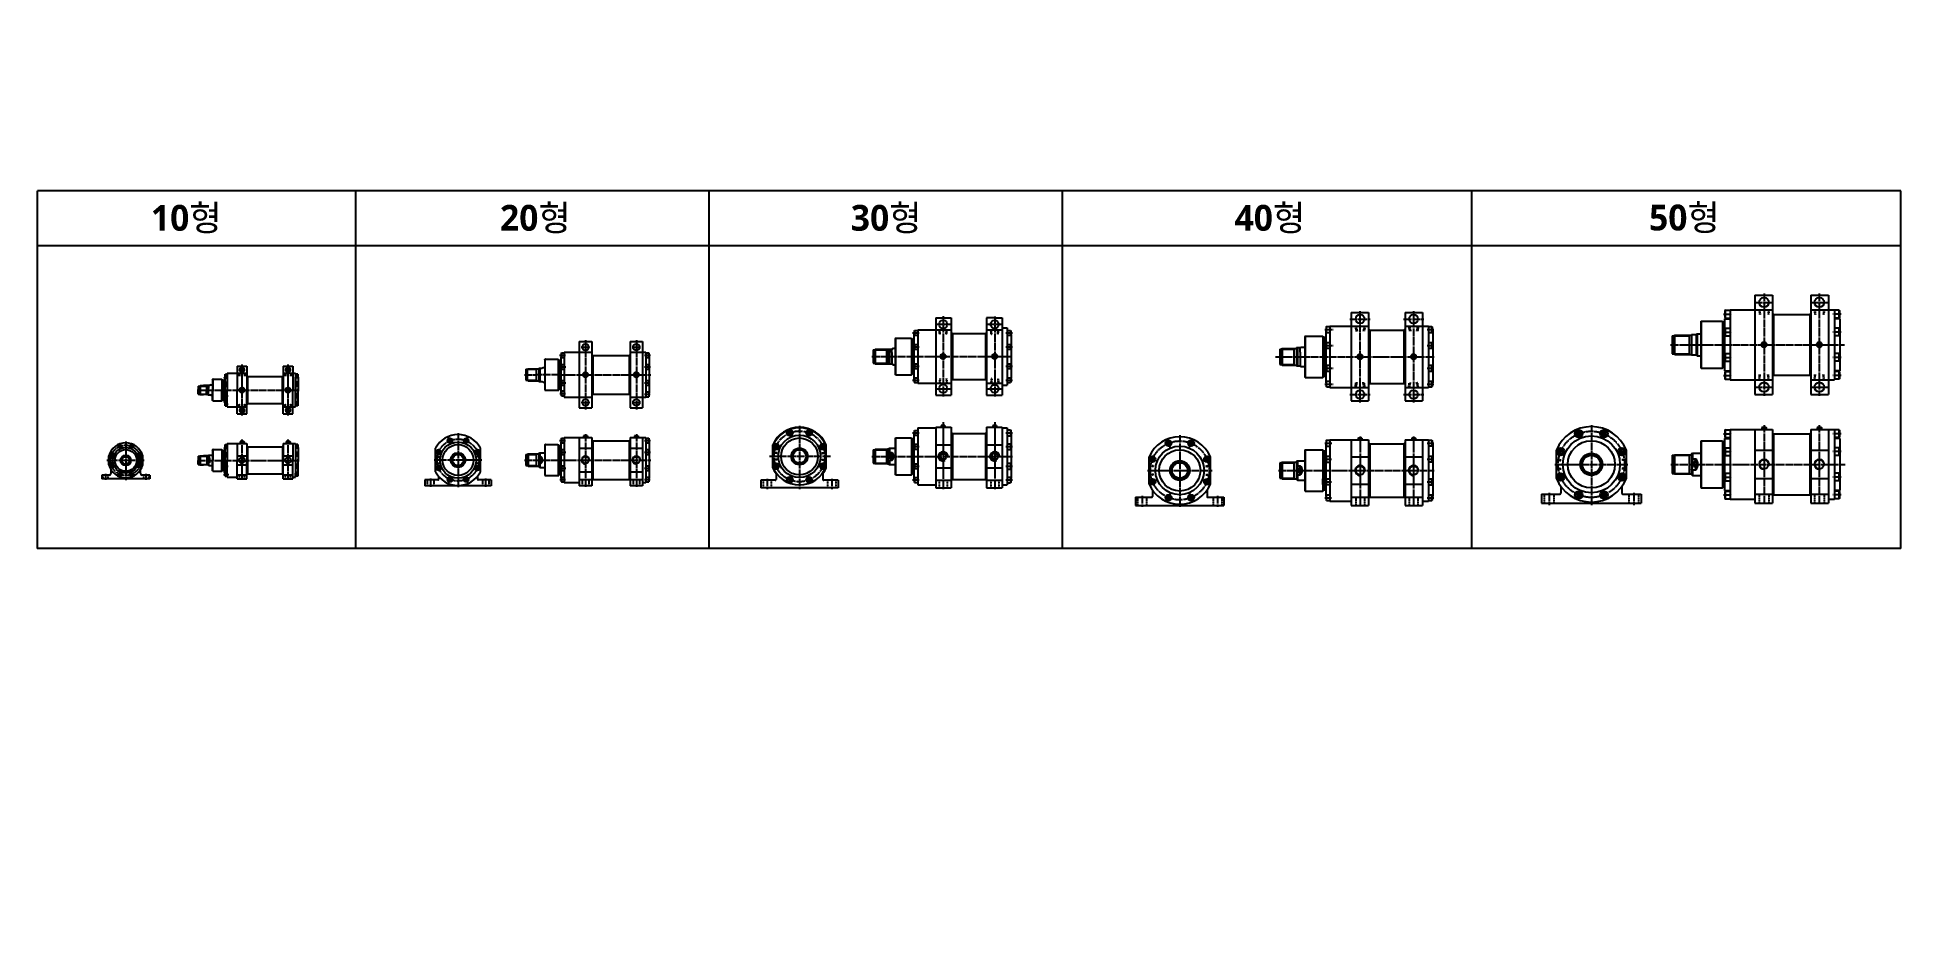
# Model space of a CAD drawing. Extents: x 0 to 5058, y -1057 to 1388.
import ezdxf

# ---------------------------------------------------------------- set-up
doc = ezdxf.new("R2010")
doc.units = 0
doc.header["$PDMODE"] = 1
for name, pattern in [('CENTER', [24, 20, -1.5, 1, -1.5]), ('HIDDEN', [5, 3.5, -1.5]), ('HIDDENX2', [0.75, 0.5, -0.25])]:
    doc.linetypes.add(name, pattern=pattern)
doc.layers.get('0').update_dxf_attribs({"linetype": 'CONTINUOUS'})
doc.layers.get('DEFPOINTS').update_dxf_attribs({"linetype": 'CONTINUOUS'})
for name, color, linetype in [('1', 3, 'CONTINUOUS'), ('5', 7, 'CONTINUOUS'), ('HIDDEN', 2, 'HIDDEN'), ('ML', 3, 'CONTINUOUS')]:
    doc.layers.add(name, color=color, linetype=linetype)
doc.layers.add('Thick', color=7, linetype='CONTINUOUS', lineweight=50)
doc.styles.add('문자', font='romans.shx')

msp = doc.modelspace()

# ---------------------------------------------------------------- texts
at = {"char_height": 70, "attachment_point": 1, "style": '문자'}
for s, width, insert in [('{\\fMalgun Gothic|b1|i0|c129|p50;10형}', 386.572, (308.4, 932.5)), ('{\\fMalgun Gothic|b1|i0|c129|p50;20형}', 270.582, (1256, 932.5)), ('{\\fMalgun Gothic|b1|i0|c129|p50;30형}', 246.198, (2208.2, 932.5)), ('{\\fMalgun Gothic|b1|i0|c129|p50;40형}', 202.53, (3249.8, 932.5)), ('{\\fMalgun Gothic|b1|i0|c129|p50;50형}', 236.973, (4374.9, 933.2))]:
    msp.add_mtext_dynamic_manual_height_columns(s, width=width, gutter_width=16, heights=[-92.9], dxfattribs=dict(at, insert=insert))

# ---------------------------------------------------------------- linework, layer by layer
for p, q in [((5058.1, 971), (0.8, 971)), ((0.8, 0), (0.8, 971)), ((864.6, 0), (864.6, 971)), ((1823.6, 0), (1823.6, 971)), ((2782.6, 0), (2782.6, 971)), ((3894.1, 0), (3894.1, 971)), ((5058.1, 0), (5058.1, 971)), ((2782.6, 821), (0.8, 821)), ((5058.1, 821), (2782.6, 821)), ((5058.1, 0), (0, 0))]:
    msp.add_line(p, q)
at = {"color": 3}
for p, q in [((4444.7, 526.8), (4444.7, 578.8)), ((1660.1, 499.1), (1659.6, 499.6)), ((1660.1, 267.5), (1659.6, 268)), ((4444.7, 202.1), (4444.7, 254.1))]:
    msp.add_line(p, q, dxfattribs=at)
at = {"color": 2, "linetype": 'ByBlock'}
msp.add_line((3696.2, 447.7), (3695.8, 447.7), dxfattribs=at)
at = {"color": 3}
for centre in [(4687.1, 552.8), (4837.1, 552.8)]:
    msp.add_circle(centre, 7, dxfattribs=at)
at = {"layer": '1'}
for p, q in [((4574.1, 616.8), (4574.1, 488.8)), ((4574.1, 616.8), (4575.1, 615.8)), ((4575.1, 615.8), (4575.1, 489.8)), ((4575.1, 610), (4578.1, 611.8)), ((4578.1, 611.8), (4578.1, 493.8)), ((4578.1, 611.8), (4580.1, 611.8)), ((4580.1, 623.4), (4580.1, 482.1)), ((4580.1, 623.4), (4595.1, 623.4)), ((4582.1, 646.4), (4581.1, 645.4)), ((4581.1, 645.4), (4581.1, 626.4)), ((4581.1, 626.4), (4582.1, 625.4)), ((4582.1, 625.4), (4582.1, 646.4)), ((4582.1, 646.4), (4595.1, 646.4)), ((4582.1, 625.4), (4595.1, 625.4)), ((4595.1, 647.8), (4595.1, 457.8)), ((4878.1, 647.8), (4878.1, 457.8)), ((4891.1, 646.4), (4878.1, 646.4)), ((4891.1, 625.4), (4878.1, 625.4)), ((4893.1, 623.4), (4878.1, 623.4)), ((4891.1, 625.4), (4891.1, 646.4)), ((4891.1, 646.4), (4892.1, 645.4)), ((4892.1, 626.4), (4891.1, 625.4)), ((4892.1, 645.4), (4892.1, 626.4)), ((4893.1, 623.4), (4893.1, 482.1)), ((3776.7, 603.7), (3776.7, 436.7)), ((3776.7, 602.2), (3785.7, 602.2)), ((3776.7, 586.2), (3785.7, 586.2)), ((3776.7, 559.2), (3785.7, 559.2)), ((3785.7, 602.2), (3786.7, 601.2)), ((3785.7, 586.2), (3785.7, 602.2)), ((3785.7, 586.2), (3786.7, 587.2)), ((3785.7, 559.2), (3786.7, 558.2)), ((3785.7, 543.2), (3785.7, 559.2)), ((3786.7, 601.2), (3786.7, 587.2)), ((3786.7, 591.2), (3787.7, 591.2)), ((3786.7, 558.2), (3786.7, 544.2)), ((3787.7, 591.2), (3787.7, 449.2)), ((4582.1, 597.7), (4581.1, 596.7)), ((4581.1, 596.7), (4581.1, 577.7)), ((4581.1, 577.7), (4582.1, 576.7)), ((4582.1, 576.7), (4582.1, 597.7)), ((4582.1, 597.7), (4595.1, 597.7)), ((4582.1, 576.7), (4595.1, 576.7)), ((4891.1, 597.7), (4878.1, 597.7)), ((4891.1, 576.7), (4878.1, 576.7)), ((4891.1, 576.7), (4891.1, 597.7)), ((4891.1, 597.7), (4892.1, 596.7)), ((4892.1, 577.7), (4891.1, 576.7)), ((4892.1, 596.7), (4892.1, 577.7)), ((1413.1, 513.3), (1413.6, 512.8)), ((1413.6, 512.8), (1413.6, 429.8)), ((1413.6, 512.8), (1415.6, 512.8)), ((1415.6, 512.8), (1415.6, 429.8)), ((1415.6, 512.8), (1416.1, 512.3)), ((1416.1, 512.3), (1416.1, 430.3)), ((1416.1, 507.8), (1417.9, 508.8)), ((1417.9, 508.8), (1417.9, 433.8)), ((1417.9, 508.8), (1421.1, 508.8)), ((1421.1, 520.3), (1421.1, 422.3)), ((1421.1, 520.3), (1422.1, 520.3)), ((1421.1, 520.3), (1421.1, 422.3)), ((1422.1, 530.3), (1422.6, 530.8)), ((1422.1, 530.3), (1422.1, 518.3)), ((1422.6, 517.8), (1422.1, 518.3)), ((1422.6, 530.8), (1430.1, 530.8)), ((1422.6, 530.8), (1422.6, 517.8)), ((1422.6, 517.8), (1430.1, 517.8)), ((1430.1, 532.3), (1430.1, 410.3)), ((3776.7, 543.2), (3785.7, 543.2)), ((3785.7, 543.2), (3786.7, 544.2)), ((4582.1, 528.8), (4581.1, 527.8)), ((4581.1, 527.8), (4581.1, 508.8)), ((4581.1, 508.8), (4582.1, 507.8)), ((4582.1, 507.8), (4582.1, 528.8)), ((4582.1, 528.8), (4595.1, 528.8)), ((4582.1, 507.8), (4595.1, 507.8)), ((4891.1, 528.8), (4878.1, 528.8)), ((4891.1, 507.8), (4878.1, 507.8)), ((4891.1, 507.8), (4891.1, 528.8)), ((4891.1, 528.8), (4892.1, 527.8)), ((4892.1, 508.8), (4891.1, 507.8)), ((4892.1, 527.8), (4892.1, 508.8)), ((1422.1, 499.1), (1422.6, 499.6)), ((1422.1, 499.1), (1422.1, 487.1)), ((1422.1, 455.5), (1422.6, 456)), ((1422.1, 455.5), (1422.1, 443.5)), ((1422.6, 499.6), (1422.6, 486.6)), ((1422.6, 499.6), (1430.1, 499.6)), ((1422.6, 486.6), (1430.1, 486.6)), ((1422.6, 456), (1422.6, 443)), ((1422.6, 456), (1430.1, 456)), ((3776.7, 497.2), (3785.7, 497.2)), ((3776.7, 481.2), (3785.7, 481.2)), ((3786.7, 496.2), (3785.7, 497.2)), ((3785.7, 481.2), (3785.7, 497.2)), ((3785.7, 481.2), (3786.7, 482.2)), ((3786.7, 496.2), (3786.7, 482.2)), ((4574.1, 488.8), (4575.1, 489.8)), ((4575.1, 495.5), (4578.1, 493.8)), ((4578.1, 493.8), (4580.1, 493.8)), ((4580.1, 482.1), (4595.1, 482.1)), ((4582.1, 480.1), (4581.1, 479.1)), ((4581.1, 479.1), (4581.1, 460.1)), ((4581.1, 460.1), (4582.1, 459.1)), ((4582.1, 459.1), (4582.1, 480.1)), ((4582.1, 480.1), (4595.1, 480.1)), ((4582.1, 459.1), (4595.1, 459.1)), ((4893.1, 482.1), (4878.1, 482.1)), ((4891.1, 480.1), (4878.1, 480.1)), ((4891.1, 459.1), (4878.1, 459.1)), ((4891.1, 459.1), (4891.1, 480.1)), ((4891.1, 480.1), (4892.1, 479.1)), ((4892.1, 460.1), (4891.1, 459.1)), ((4892.1, 479.1), (4892.1, 460.1)), ((1413.1, 429.3), (1413.6, 429.8)), ((1413.6, 429.8), (1415.6, 429.8)), ((1415.6, 429.8), (1416.1, 430.3)), ((1416.1, 434.8), (1417.9, 433.8)), ((1417.9, 433.8), (1421.1, 433.8)), ((1421.1, 422.3), (1422.1, 422.3)), ((1422.6, 427.3), (1422.1, 426.8)), ((1422.1, 426.8), (1422.1, 414.8)), ((1422.6, 414.3), (1422.1, 414.8)), ((1422.6, 443), (1430.1, 443)), ((1422.6, 427.3), (1430.1, 427.3)), ((1422.6, 427.3), (1422.6, 414.3)), ((1422.6, 414.3), (1430.1, 414.3)), ((3776.7, 454.2), (3785.7, 454.2)), ((3776.7, 438.2), (3785.7, 438.2)), ((3785.7, 454.2), (3786.7, 453.2)), ((3785.7, 438.2), (3785.7, 454.2)), ((3785.7, 438.2), (3786.7, 439.2)), ((3786.7, 453.2), (3786.7, 439.2)), ((3786.7, 449.2), (3787.7, 449.2)), ((1483.6, 305.7), (1483.1, 305.2)), ((1483.6, 305.7), (1483.1, 305.2)), ((1483.1, 305.2), (1483.1, 300.7)), ((1493.1, 305.2), (1483.1, 305.2)), ((1483.6, 305.7), (1492.6, 305.7)), ((1492.6, 305.7), (1483.6, 305.7)), ((1492.6, 305.7), (1493.1, 305.2)), ((1493.1, 305.2), (1493.1, 300.7)), ((1621.6, 305.7), (1621.1, 305.2)), ((1621.1, 305.2), (1631.1, 305.2)), ((1621.1, 305.2), (1621.1, 300.7)), ((1621.6, 305.7), (1630.6, 305.7)), ((1630.6, 305.7), (1631.1, 305.2)), ((1631.1, 305.2), (1631.1, 300.7)), ((4582.1, 321.6), (4581.1, 320.6)), ((4581.1, 320.6), (4581.1, 301.6)), ((4582.1, 300.6), (4582.1, 321.6)), ((4582.1, 321.6), (4595.1, 321.6)), ((4595.1, 323.1), (4595.1, 133.1)), ((4682.3, 328.7), (4681.5, 327.9)), ((4681.5, 327.9), (4681.5, 323.1)), ((4681.5, 327.9), (4692.7, 327.9)), ((4682.3, 328.7), (4691.9, 328.7)), ((4691.9, 328.7), (4692.7, 327.9)), ((4692.7, 327.9), (4692.7, 323.1)), ((4832.3, 328.7), (4831.5, 327.9)), ((4831.5, 327.9), (4842.7, 327.9)), ((4831.5, 327.9), (4831.5, 323.1)), ((4832.3, 328.7), (4841.9, 328.7)), ((4841.9, 328.7), (4842.7, 327.9)), ((4842.7, 327.9), (4842.7, 323.1)), ((4878.1, 323.1), (4878.1, 133.1)), ((4891.1, 321.6), (4878.1, 321.6)), ((4891.1, 300.6), (4891.1, 321.6)), ((4891.1, 321.6), (4892.1, 320.6)), ((4892.1, 320.6), (4892.1, 301.6)), ((1123.1, 293.4), (1122.4, 295)), ((1166.6, 291.1), (1167.3, 292.7)), ((1413.1, 281.7), (1413.6, 281.2)), ((1413.6, 281.2), (1413.6, 198.2)), ((1413.6, 281.2), (1415.6, 281.2)), ((1415.6, 281.2), (1416.1, 280.7)), ((1415.6, 281.2), (1415.6, 198.2)), ((1416.1, 280.7), (1416.1, 198.7)), ((1416.1, 276.2), (1417.9, 277.2)), ((1417.9, 277.2), (1421.1, 277.2)), ((1417.9, 277.2), (1417.9, 202.2)), ((1421.1, 288.7), (1422.1, 288.7)), ((1421.1, 288.7), (1421.1, 190.7)), ((1421.1, 288.7), (1421.1, 190.7)), ((1422.1, 298.7), (1422.6, 299.2)), ((1422.1, 298.7), (1422.1, 286.7)), ((1422.6, 286.2), (1422.1, 286.7)), ((1422.1, 267.5), (1422.6, 268)), ((1422.1, 267.5), (1422.1, 255.5)), ((1422.6, 299.2), (1430.1, 299.2)), ((1422.6, 299.2), (1422.6, 286.2)), ((1422.6, 286.2), (1430.1, 286.2)), ((1422.6, 268), (1422.6, 255)), ((1422.6, 268), (1430.1, 268)), ((1422.6, 255), (1430.1, 255)), ((1430.1, 300.7), (1430.1, 178.7)), ((1652.1, 300.7), (1652.1, 178.7)), ((1652.1, 299.2), (1659.6, 299.2)), ((1652.1, 286.2), (1659.6, 286.2)), ((1652.1, 268), (1659.6, 268)), ((1652.1, 255), (1659.6, 255)), ((1659.6, 299.2), (1660.1, 298.7)), ((1659.6, 286.2), (1659.6, 299.2)), ((1659.6, 286.2), (1660.1, 286.7)), ((1659.6, 255), (1659.6, 268)), ((1659.6, 255), (1660.1, 255.5)), ((1660.1, 298.7), (1660.1, 286.7)), ((1660.1, 288.7), (1661.1, 288.7)), ((1660.1, 267.5), (1660.1, 255.5)), ((1661.1, 288.7), (1661.1, 190.7)), ((3489.7, 267.5), (3490.7, 266.5)), ((3489.7, 267.5), (3489.7, 250.1)), ((3490.7, 266.5), (3490.7, 250.1)), ((3490.7, 262.8), (3493.7, 264.5)), ((3493.7, 264.5), (3497.7, 264.5)), ((3493.7, 264.5), (3493.7, 250.1)), ((3497.7, 282.5), (3497.7, 140.5)), ((3497.7, 282.5), (3498.7, 282.5)), ((3499.7, 293.5), (3498.7, 292.5)), ((3498.7, 292.5), (3498.7, 278.5)), ((3499.7, 277.5), (3498.7, 278.5)), ((3499.7, 293.5), (3508.7, 293.5)), ((3499.7, 277.5), (3499.7, 293.5)), ((3499.7, 277.5), (3508.7, 277.5)), ((3508.7, 295), (3508.7, 128)), ((3585.7, 299), (3586.7, 300)), ((3585.7, 299), (3585.7, 295)), ((3585.7, 299), (3595.7, 299)), ((3586.7, 300), (3594.7, 300)), ((3595.7, 299), (3594.7, 300)), ((3595.7, 299), (3595.7, 295)), ((3731.7, 300), (3730.7, 299)), ((3730.7, 299), (3730.7, 295)), ((3730.7, 299), (3740.7, 299)), ((3731.7, 300), (3739.7, 300)), ((3739.7, 300), (3740.7, 299)), ((3740.7, 299), (3740.7, 295)), ((3776.7, 295), (3776.7, 128)), ((3776.7, 293.5), (3785.7, 293.5)), ((3785.7, 277.5), (3776.7, 277.5)), ((3785.7, 293.5), (3786.7, 292.5)), ((3785.7, 293.5), (3785.7, 277.5)), ((3785.7, 277.5), (3786.7, 278.5)), ((3786.7, 292.5), (3786.7, 278.5)), ((3787.7, 283.5), (3786.7, 283.5)), ((3787.7, 283.5), (3787.7, 140.5)), ((4574.1, 292.1), (4575.1, 291.1)), ((4574.1, 292.1), (4574.1, 164.1)), ((4575.1, 291.1), (4575.1, 165.1)), ((4575.1, 285.3), (4578.1, 287.1)), ((4578.1, 287.1), (4580.1, 287.1)), ((4578.1, 287.1), (4578.1, 169.1)), ((4580.1, 298.7), (4580.1, 157.4)), ((4580.1, 298.7), (4595.1, 298.7)), ((4581.1, 301.6), (4582.1, 300.6)), ((4582.1, 273), (4581.1, 272)), ((4581.1, 272), (4581.1, 253)), ((4581.1, 253), (4582.1, 252)), ((4582.1, 300.6), (4595.1, 300.6)), ((4582.1, 252), (4582.1, 273)), ((4582.1, 273), (4595.1, 273)), ((4891.1, 300.6), (4878.1, 300.6)), ((4893.1, 298.7), (4878.1, 298.7)), ((4891.1, 273), (4878.1, 273)), ((4892.1, 301.6), (4891.1, 300.6)), ((4891.1, 252), (4891.1, 273)), ((4891.1, 273), (4892.1, 272)), ((4892.1, 253), (4891.1, 252)), ((4892.1, 272), (4892.1, 253)), ((4893.1, 298.7), (4893.1, 157.4)), ((1416.1, 203.2), (1417.9, 202.2)), ((1422.1, 223.9), (1422.6, 224.4)), ((1422.1, 223.9), (1422.1, 211.9)), ((1422.6, 224.4), (1422.6, 211.4)), ((1422.6, 224.4), (1430.1, 224.4)), ((1422.6, 211.4), (1430.1, 211.4)), ((1652.1, 224.4), (1659.6, 224.4)), ((1652.1, 211.4), (1659.6, 211.4)), ((1659.6, 224.4), (1659.6, 211.4)), ((1659.6, 224.4), (1660.1, 223.9)), ((1660.1, 211.9), (1659.6, 211.4)), ((1660.1, 223.9), (1660.1, 211.9)), ((3489.7, 250.1), (3489.7, 234.1)), ((3489.7, 234.1), (3489.7, 188.9)), ((3490.7, 250.1), (3490.7, 234.1)), ((3490.7, 234.1), (3490.7, 188.9)), ((3493.7, 250.1), (3493.7, 234.1)), ((3493.7, 234.1), (3493.7, 188.9)), ((3498.7, 249.1), (3499.7, 250.1)), ((3498.7, 249.1), (3498.7, 235.1)), ((3499.7, 234.1), (3498.7, 235.1)), ((3499.7, 250.1), (3508.7, 250.1)), ((3499.7, 234.1), (3499.7, 250.1)), ((3499.7, 234.1), (3508.7, 234.1)), ((3776.7, 250.5), (3785.7, 250.5)), ((3776.7, 234.5), (3785.7, 234.5)), ((3785.7, 250.5), (3786.7, 249.5)), ((3785.7, 250.5), (3785.7, 234.5)), ((3785.7, 234.5), (3786.7, 235.5)), ((3786.7, 249.5), (3786.7, 235.5)), ((4582.1, 204.1), (4581.1, 203.1)), ((4581.1, 203.1), (4581.1, 184.1)), ((4582.1, 252), (4595.1, 252)), ((4582.1, 183.1), (4582.1, 204.1)), ((4582.1, 204.1), (4595.1, 204.1)), ((4891.1, 252), (4878.1, 252)), ((4891.1, 204.1), (4878.1, 204.1)), ((4891.1, 183.1), (4891.1, 204.1)), ((4891.1, 204.1), (4892.1, 203.1)), ((4892.1, 203.1), (4892.1, 184.1)), ((1413.1, 197.7), (1413.6, 198.2)), ((1413.6, 198.2), (1415.6, 198.2)), ((1415.6, 198.2), (1416.1, 198.7)), ((1417.9, 202.2), (1421.1, 202.2)), ((1421.1, 190.7), (1422.1, 190.7)), ((1422.6, 193.2), (1422.1, 192.7)), ((1422.1, 192.7), (1422.1, 180.7)), ((1422.6, 180.2), (1422.1, 180.7)), ((1422.6, 193.2), (1430.1, 193.2)), ((1422.6, 193.2), (1422.6, 180.2)), ((1422.6, 180.2), (1430.1, 180.2)), ((1652.1, 193.2), (1659.6, 193.2)), ((1652.1, 180.2), (1659.6, 180.2)), ((1659.6, 193.2), (1660.1, 192.7)), ((1659.6, 193.2), (1659.6, 180.2)), ((1660.1, 180.7), (1659.6, 180.2)), ((1660.1, 192.7), (1660.1, 180.7)), ((1660.1, 190.7), (1661.1, 190.7)), ((3489.7, 172.9), (3489.7, 188.9)), ((3489.7, 172.9), (3489.7, 155.5)), ((3489.7, 155.5), (3490.7, 156.5)), ((3490.7, 172.9), (3490.7, 188.9)), ((3490.7, 172.9), (3490.7, 156.5)), ((3490.7, 160.2), (3493.7, 158.5)), ((3493.7, 172.9), (3493.7, 188.9)), ((3493.7, 172.9), (3493.7, 158.5)), ((3493.7, 158.5), (3497.7, 158.5)), ((3499.7, 188.9), (3498.7, 187.9)), ((3498.7, 187.9), (3498.7, 173.9)), ((3499.7, 172.9), (3498.7, 173.9)), ((3499.7, 172.9), (3499.7, 188.9)), ((3499.7, 188.9), (3508.7, 188.9)), ((3499.7, 172.9), (3508.7, 172.9)), ((3776.7, 188.5), (3785.7, 188.5)), ((3776.7, 172.5), (3785.7, 172.5)), ((3785.7, 188.5), (3786.7, 187.5)), ((3785.7, 172.5), (3785.7, 188.5)), ((3785.7, 172.5), (3786.7, 173.5)), ((3786.7, 187.5), (3786.7, 173.5)), ((4574.1, 164.1), (4575.1, 165.1)), ((4575.1, 170.8), (4578.1, 169.1)), ((4578.1, 169.1), (4580.1, 169.1)), ((4580.1, 157.4), (4595.1, 157.4)), ((4581.1, 184.1), (4582.1, 183.1)), ((4582.1, 155.4), (4581.1, 154.4)), ((4581.1, 154.4), (4581.1, 135.4)), ((4582.1, 183.1), (4595.1, 183.1)), ((4582.1, 134.4), (4582.1, 155.4)), ((4582.1, 155.4), (4595.1, 155.4)), ((4891.1, 183.1), (4878.1, 183.1)), ((4893.1, 157.4), (4878.1, 157.4)), ((4891.1, 155.4), (4878.1, 155.4)), ((4892.1, 184.1), (4891.1, 183.1)), ((4891.1, 134.4), (4891.1, 155.4)), ((4891.1, 155.4), (4892.1, 154.4)), ((4892.1, 154.4), (4892.1, 135.4)), ((3497.7, 140.5), (3498.7, 140.5)), ((3499.7, 145.5), (3498.7, 144.5)), ((3498.7, 144.5), (3498.7, 130.5)), ((3499.7, 129.5), (3498.7, 130.5)), ((3499.7, 145.5), (3508.7, 145.5)), ((3499.7, 129.5), (3499.7, 145.5)), ((3499.7, 129.5), (3508.7, 129.5)), ((3776.7, 145.5), (3785.7, 145.5)), ((3776.7, 129.5), (3785.7, 129.5)), ((3785.7, 145.5), (3786.7, 144.5)), ((3785.7, 129.5), (3785.7, 145.5)), ((3785.7, 129.5), (3786.7, 130.5)), ((3786.7, 144.5), (3786.7, 130.5)), ((3786.7, 140.5), (3787.7, 140.5)), ((4581.1, 135.4), (4582.1, 134.4)), ((4582.1, 134.4), (4595.1, 134.4)), ((4891.1, 134.4), (4878.1, 134.4)), ((4892.1, 135.4), (4891.1, 134.4))]:
    msp.add_line(p, q, dxfattribs=at)
for points in [[(4689.6, 554.2), (4687.1, 555.7), (4684.6, 554.2), (4684.6, 551.3), (4687.1, 549.9), (4689.6, 551.3)], [(4839.6, 554.2), (4837.1, 555.7), (4834.6, 554.2), (4834.6, 551.3), (4837.1, 549.9), (4839.6, 551.3)], [(1490.6, 469.8), (1488.1, 468.4), (1485.6, 469.8), (1485.6, 472.7), (1488.1, 474.2), (1490.6, 472.7)], [(1628.6, 472.7), (1626.1, 474.2), (1623.6, 472.7), (1623.6, 469.8), (1626.1, 468.4), (1628.6, 469.8)], [(4188.3, 316.6), (4181.5, 317.7), (4177.1, 312.3), (4179.6, 305.8), (4186.4, 304.7), (4190.8, 310.1)], [(4259.7, 311.9), (4255.7, 317.5), (4248.8, 316.8), (4245.9, 310.5), (4250, 304.9), (4256.9, 305.6)], [(1089, 264.9), (1086.2, 262.9), (1086.6, 259.4), (1089.8, 258), (1092.6, 260.1), (1092.2, 263.5)], [(1122.4, 295), (1119, 295.6), (1116.8, 292.9), (1118.1, 289.6), (1121.5, 289.1), (1123.7, 291.8)], [(1167.3, 292.7), (1165.3, 295.5), (1161.8, 295.1), (1160.4, 292), (1162.5, 289.2), (1165.9, 289.5)], [(1197.4, 259.3), (1198, 262.7), (1195.3, 264.9), (1192, 263.7), (1191.5, 260.2), (1194.2, 258.1)], [(3074.3, 286.8), (3071.2, 289.4), (3067.5, 287.9), (3066.9, 284), (3070, 281.5), (3073.7, 282.9)], [(3135.5, 283.8), (3135.1, 287.8), (3131.4, 289.4), (3128.2, 287), (3128.6, 283), (3132.3, 281.4)], [(4134.6, 269.4), (4128.9, 265.4), (4129.6, 258.5), (4135.9, 255.6), (4141.6, 259.6), (4140.9, 266.5)], [(4306.9, 258.1), (4308, 264.9), (4302.7, 269.3), (4296.2, 266.9), (4295.1, 260.1), (4300.4, 255.7)], [(1086.7, 220), (1086.2, 216.6), (1088.9, 214.4), (1092.1, 215.7), (1092.6, 219.1), (1089.9, 221.3)], [(1195.1, 214.4), (1197.9, 216.4), (1197.5, 219.9), (1194.4, 221.3), (1191.6, 219.3), (1191.9, 215.8)], [(3028.9, 245.8), (3025, 245.3), (3023.3, 241.7), (3025.7, 238.5), (3029.7, 238.9), (3031.3, 242.5)], [(3176.6, 238.4), (3179.1, 241.5), (3177.6, 245.2), (3173.7, 245.8), (3171.2, 242.7), (3172.6, 239)], [(1116.8, 186.6), (1118.8, 183.8), (1122.3, 184.2), (1123.7, 187.4), (1121.7, 190.2), (1118.2, 189.8)], [(1161.7, 184.3), (1165.1, 183.8), (1167.3, 186.5), (1166.1, 189.7), (1162.6, 190.2), (1160.5, 187.5)], [(3025.9, 184.6), (3023.4, 181.5), (3024.8, 177.8), (3028.8, 177.1), (3031.3, 180.3), (3029.8, 184)], [(3173.5, 177.2), (3177.5, 177.6), (3179.1, 181.3), (3176.8, 184.5), (3172.8, 184.1), (3171.2, 180.5)], [(4129.9, 198), (4128.8, 191.2), (4134.1, 186.8), (4140.6, 189.2), (4141.7, 196.1), (4136.4, 200.5)], [(4302.2, 186.7), (4307.9, 190.8), (4307.2, 197.7), (4300.9, 200.5), (4295.2, 196.5), (4295.9, 189.6)], [(3067, 139.2), (3067.4, 135.2), (3071, 133.6), (3074.3, 136), (3073.8, 139.9), (3070.2, 141.6)], [(3128.1, 136.1), (3131.2, 133.6), (3135, 135.1), (3135.6, 139), (3132.5, 141.5), (3128.7, 140.1)], [(4177.1, 144.2), (4181.1, 138.6), (4188, 139.3), (4190.8, 145.6), (4186.8, 151.2), (4179.9, 150.5)], [(4248.4, 139.5), (4255.3, 138.4), (4259.7, 143.8), (4257.2, 150.3), (4250.4, 151.4), (4246, 146)]]:
    msp.add_lwpolyline(points, close=True, dxfattribs=at)
for centre, radius in [((4687.1, 552.8), 5.5), ((4687.1, 552.8), 5), ((4837.1, 552.8), 5.5), ((4837.1, 552.8), 5), ((1488.1, 471.3), 5.5), ((1488.1, 471.3), 5.5), ((1488.1, 471.3), 5), ((1488.1, 471.3), 5), ((1626.1, 471.3), 5.5), ((1626.1, 471.3), 5.5), ((1626.1, 471.3), 5), ((1626.1, 471.3), 5), ((4184, 311.2), 10.5), ((4184, 311.2), 9.5), ((4252.8, 311.2), 10.5), ((4252.8, 311.2), 9.5), ((1089.4, 261.5), 6.5), ((1089.4, 261.5), 6), ((1120.3, 292.3), 6.5), ((1120.3, 292.3), 6), ((1163.9, 292.3), 6.5), ((1163.9, 292.3), 6), ((1194.7, 261.5), 6.5), ((1194.7, 261.5), 6), ((3070.6, 285.4), 8), ((3070.6, 285.4), 7), ((3131.8, 285.4), 8), ((3131.8, 285.4), 7), ((4135.2, 262.5), 10.5), ((4135.2, 262.5), 9.5), ((4301.5, 262.5), 10.5), ((4301.5, 262.5), 9.5), ((1089.4, 217.9), 6.5), ((1089.4, 217.9), 6), ((1194.7, 217.9), 6.5), ((1194.7, 217.9), 6), ((3027.3, 242.1), 8), ((3027.3, 242.1), 7), ((3175.1, 242.1), 8), ((3175.1, 242.1), 7), ((4135.2, 193.6), 10.5), ((4135.2, 193.6), 9.5), ((4301.5, 193.6), 10.5), ((4301.5, 193.6), 9.5), ((1120.3, 187), 6.5), ((1120.3, 187), 6), ((1163.9, 187), 6.5), ((1163.9, 187), 6), ((3027.3, 180.9), 8), ((3027.3, 180.9), 7), ((3175.1, 180.9), 8), ((3175.1, 180.9), 7), ((4184, 144.9), 10.5), ((4184, 144.9), 9.5), ((4252.8, 144.9), 10.5), ((4252.8, 144.9), 9.5), ((3070.6, 137.6), 8), ((3070.6, 137.6), 7), ((3131.8, 137.6), 8), ((3131.8, 137.6), 7)]:
    msp.add_circle(centre, radius, dxfattribs=at)
for centre, radius, start, end in [((4687.1, 552.8), 7, 258.5445, 188.714), ((4837.1, 552.8), 7, 258.5445, 188.714), ((3101.2, 211.5), 91.5, 24.1373, 155.8627)]:
    msp.add_arc(centre, radius, start, end, dxfattribs=at)
at = {"layer": '5'}
for p in [(1685.7, 1387.8), (1942.8, 1261), (641.6, -1057.4)]:
    msp.add_point(p, dxfattribs=at)
at = {"layer": 'DEFPOINTS', "color": 0, "linetype": 'ByBlock'}
for p in [(3613.7, 611.7), (4710.1, 655.3), (2438.9, 590.9), (2480.9, 597.4), (2480.9, 597.4), (2480.9, 593.4), (4505.6, 582.8), (1505.1, 540.3), (1505.1, 536.3), (1505.1, 532.3), (4505.6, 522.8), (568.8, 477.3), (568.8, 475.8), (4710.1, 457.8), (4710.1, 457.8), (1505.1, 410.3), (1505.1, 406.3), (2438.9, 450.9), (2480.9, 448.4), (2480.9, 444.5), (2480.9, 444.5), (2578.9, 450.9), (3613.7, 436.7), (3613.7, 428.7), (3697.8, 447.7), (3698.2, 447.7), (4710.1, 450.3), (1505.1, 402.3), (515.8, 284.9), (570.8, 275.4), (1197.4, 280.8), (462.8, 227.9), (476.4, 209.4), (665.8, 202.4), (1091, 239.7), (1361.1, 221.4), (2011.3, 249.7), (175.1, 188.9), (555.8, 188.9), (568.8, 189.9), (568.8, 188.9), (667.8, 189.9), (680.8, 188.9), (693.8, 189.9), (1052.1, 169.7), (1086.7, 198.5), (1471.1, 169.7), (1505.1, 169.7), (1609.1, 169.7), (1643.1, 169.7), (1963.9, 164.7), (2438.9, 179.7), (2438.9, 164.7), (2480.9, 164.7), (2576.9, 164.7), (2618.9, 164.7), (4490.1, 199.8), (2981.2, 116.5), (3566.7, 116.5), (3613.7, 116.5), (3712.7, 116.5), (3759.7, 116.5), (4083.4, 123.1)]:
    msp.add_point(p, dxfattribs=at)
at = {"layer": 'HIDDEN', "color": 2, "linetype": 'HIDDENX2'}
for p, q in [((4673.6, 647.8), (4675.1, 633.8)), ((4675.1, 647.8), (4676.6, 633.8)), ((4699.1, 647.8), (4697.6, 633.8)), ((4700.6, 647.8), (4699.1, 633.8)), ((4823.6, 647.8), (4825.1, 633.8)), ((4825.1, 647.8), (4826.6, 633.8)), ((4849.1, 647.8), (4847.6, 633.8)), ((4850.6, 647.8), (4849.1, 633.8)), ((2449.7, 580.4), (2448.4, 593.4)), ((2450.9, 580.4), (2449.7, 593.4)), ((2466.9, 580.4), (2468.2, 593.4)), ((2468.2, 580.4), (2469.4, 593.4)), ((2589.7, 580.4), (2588.4, 593.4)), ((2590.9, 580.4), (2589.7, 593.4)), ((2606.9, 580.4), (2608.2, 593.4)), ((2608.2, 580.4), (2609.4, 593.4)), ((3577.2, 603.6), (3579.7, 589.6)), ((3579.7, 603.6), (3582.7, 589.6)), ((3601.7, 603.6), (3598.7, 589.6)), ((3604.2, 603.6), (3601.7, 589.6)), ((3722.2, 603.8), (3724.7, 589.8)), ((3724.7, 603.8), (3727.7, 589.8)), ((3746.7, 603.8), (3743.7, 589.8)), ((3749.2, 603.8), (3746.7, 589.8)), ((547.6, 475.8), (548.3, 467.3)), ((548.4, 475.8), (549, 467.3)), ((563.2, 475.8), (562.5, 467.3)), ((563.9, 475.8), (563.3, 467.3)), ((672.6, 475.8), (673.3, 467.3)), ((673.4, 475.8), (674, 467.3)), ((688.2, 475.8), (687.5, 467.3)), ((688.9, 475.8), (688.3, 467.3)), ((2449.7, 461.5), (2448.4, 448.5)), ((2450.9, 461.5), (2449.7, 448.5)), ((2466.9, 461.5), (2468.2, 448.5)), ((2468.2, 461.5), (2469.4, 448.5)), ((2589.7, 461.4), (2588.4, 448.4)), ((2590.9, 461.4), (2589.7, 448.4)), ((2606.9, 461.4), (2608.2, 448.4)), ((2608.2, 461.4), (2609.4, 448.4)), ((4673.6, 457.8), (4675.1, 471.8)), ((4675.1, 457.8), (4676.6, 471.8)), ((4699.1, 457.8), (4697.6, 471.8)), ((4700.6, 457.8), (4699.1, 471.8)), ((4823.6, 457.8), (4825.1, 471.8)), ((4825.1, 457.8), (4826.6, 471.8)), ((4849.1, 457.8), (4847.6, 471.8)), ((4850.6, 457.8), (4849.1, 471.8)), ((3577.2, 436.8), (3579.7, 450.8)), ((3579.7, 436.8), (3582.7, 450.8)), ((3601.7, 436.8), (3598.7, 450.8)), ((3604.2, 436.8), (3601.7, 450.8)), ((3722.2, 436.6), (3724.7, 450.6)), ((3724.7, 436.6), (3727.7, 450.6)), ((3746.7, 436.6), (3743.7, 450.6)), ((3749.2, 436.6), (3746.7, 450.6)), ((547.6, 383.8), (548.3, 392.3)), ((548.4, 383.8), (549, 392.3)), ((563.2, 383.8), (562.5, 392.3)), ((563.9, 383.8), (563.3, 392.3)), ((672.6, 383.8), (673.3, 392.3)), ((673.4, 383.8), (674, 392.3)), ((688.2, 383.8), (687.5, 392.3)), ((688.9, 383.8), (688.3, 392.3)), ((2009.4, 259), (1996.4, 260.2)), ((2009.4, 257.7), (1996.4, 259)), ((2128.4, 259), (2141.4, 260.2)), ((2128.4, 257.7), (2141.4, 259)), ((203.5, 246.4), (194.1, 248.3)), ((203.5, 244.6), (194.1, 246.4)), ((194.1, 231.4), (203.5, 233.3)), ((194.1, 229.6), (203.5, 231.4)), ((276.9, 246.4), (286.1, 248.3)), ((276.9, 244.6), (286.1, 246.4)), ((286.1, 231.5), (276.9, 233.3)), ((286.1, 229.6), (276.9, 231.4)), ((1081.1, 250.3), (1093.9, 248.9)), ((1081.1, 248.1), (1093.1, 246.8)), ((1081.1, 230.3), (1094, 231.7)), ((1081.1, 229.1), (1093.9, 230.4)), ((1203.1, 229.2), (1190.8, 230.4)), ((1203.2, 230.4), (1191, 231.7)), ((1203.1, 250.2), (1191.1, 248.9)), ((1203.2, 248.9), (1191.3, 247.7)), ((2009.4, 241.7), (1996.4, 240.5)), ((2009.4, 240.5), (1996.4, 239.2)), ((2128.4, 241.7), (2141.4, 240.5)), ((2128.4, 240.5), (2141.4, 239.2)), ((3030.7, 222.2), (3017.6, 223.5)), ((3030.8, 223.5), (3017.8, 224.7)), ((3171.9, 223.5), (3184.7, 224.7)), ((3172, 222.2), (3184.7, 223.5)), ((4123.5, 240.1), (4135.9, 238.8)), ((4123.5, 216.1), (4135.9, 217.3)), ((4123.6, 241.3), (4136.1, 240.1)), ((4123.6, 214.8), (4136.1, 216.1)), ((4313.5, 241.6), (4301, 240.3)), ((4313.5, 215.1), (4301, 216.3)), ((4313.4, 240.3), (4301.2, 239.1)), ((4313.4, 216.4), (4301.2, 217.6)), ((178.3, 198.9), (178.3, 188.9)), ((191.8, 198.9), (191.8, 188.9)), ((288.3, 198.9), (288.3, 188.9)), ((301.8, 198.9), (301.8, 188.9)), ((549, 188.9), (549, 199.9)), ((562.5, 188.9), (562.5, 199.9)), ((674, 188.9), (674, 199.9)), ((687.5, 188.9), (687.5, 199.9)), ((1058.1, 185.7), (1058.1, 169.7)), ((1076.1, 185.7), (1076.1, 169.7)), ((1208.1, 185.7), (1208.1, 169.7)), ((1226.1, 185.7), (1226.1, 169.7)), ((1479.1, 185.7), (1479.1, 169.7)), ((1497.1, 185.7), (1497.1, 169.7)), ((1617.1, 185.7), (1617.1, 169.7)), ((1635.1, 185.7), (1635.1, 169.7)), ((1970.4, 184.7), (1970.4, 164.7)), ((1992.4, 184.7), (1992.4, 164.7)), ((2145.4, 184.7), (2145.4, 164.7)), ((2167.4, 184.7), (2167.4, 164.7)), ((2447.9, 184.7), (2447.9, 164.7)), ((2469.9, 184.7), (2469.9, 164.7)), ((2587.9, 184.7), (2587.9, 164.7)), ((2609.9, 184.7), (2609.9, 164.7)), ((3030.7, 200.7), (3017.6, 199.5)), ((3030.8, 199.5), (3017.7, 198.2)), ((3171.9, 199.5), (3184.7, 198.3)), ((3172, 200.7), (3184.7, 199.5)), ((2986.7, 138.5), (2986.7, 116.5)), ((3010.7, 138.5), (3010.7, 116.5)), ((3191.7, 138.5), (3191.7, 116.5)), ((3215.7, 138.5), (3215.7, 116.5)), ((3578.7, 138.5), (3578.7, 116.5)), ((3602.7, 138.5), (3602.7, 116.5)), ((3723.7, 138.5), (3723.7, 116.5)), ((3747.7, 138.5), (3747.7, 116.5)), ((4090.4, 147.1), (4090.4, 123.1)), ((4116.4, 147.1), (4116.4, 123.1)), ((4320.4, 147.1), (4320.4, 123.1)), ((4346.4, 147.1), (4346.4, 123.1)), ((4674.1, 147.1), (4674.1, 123.1)), ((4700.1, 147.1), (4700.1, 123.1)), ((4824.1, 147.1), (4824.1, 123.1)), ((4850.1, 147.1), (4850.1, 123.1))]:
    msp.add_line(p, q, dxfattribs=at)
at = {"layer": 'ML'}
for p, q in [((4662.1, 687.8), (4662.1, 417.8)), ((4662.1, 687.8), (4710.1, 687.8)), ((4710.1, 687.8), (4710.1, 417.8)), ((4814.1, 687.8), (4814.1, 417.8)), ((4814.1, 687.8), (4862.1, 687.8)), ((4862.1, 687.8), (4862.1, 417.8)), ((2438.9, 626), (2438.9, 416)), ((2438.9, 626), (2480.9, 626)), ((2480.9, 626), (2480.9, 415.9)), ((2576.9, 625.9), (2576.9, 415.9)), ((2598.9, 625.9), (2576.9, 625.9)), ((2598.9, 625.9), (2618.9, 625.9)), ((2618.9, 625.9), (2618.9, 415.9)), ((3566.7, 640.2), (3566.7, 400.2)), ((3566.7, 640.2), (3613.7, 640.2)), ((3613.7, 640.2), (3613.7, 400.2)), ((3712.7, 640.2), (3712.7, 400.2)), ((3712.7, 640.2), (3759.7, 640.2)), ((3759.7, 640.2), (3759.7, 400.2)), ((4515.1, 615.8), (4516.1, 616.8)), ((4515.1, 615.8), (4515.1, 489.8)), ((4516.1, 616.8), (4516.1, 488.8)), ((4516.1, 616.8), (4574.1, 616.8)), ((4595.1, 647.8), (4710.1, 647.8)), ((4662.1, 655.3), (4662.1, 450.3)), ((4713.1, 635.3), (4710.1, 638.3)), ((4713.1, 635.3), (4713.1, 470.3)), ((4713.1, 635.3), (4811.1, 635.3)), ((4811.1, 635.3), (4814.1, 638.3)), ((4811.1, 635.3), (4811.1, 470.3)), ((4814.1, 647.8), (4878.1, 647.8)), ((1471.1, 561.3), (1471.1, 381.3)), ((1471.1, 561.3), (1505.1, 561.3)), ((1505.1, 561.3), (1505.1, 381.3)), ((1609.1, 561.3), (1609.1, 381.3)), ((1609.1, 561.3), (1643.1, 561.3)), ((1643.1, 561.3), (1643.1, 381.3)), ((2329.9, 570.9), (2328.9, 569.9)), ((2328.9, 569.9), (2328.9, 471.9)), ((2329.9, 570.9), (2329.9, 470.9)), ((2329.9, 570.9), (2372.9, 570.9)), ((2372.9, 570.9), (2372.9, 553.9)), ((2372.9, 570.9), (2373.9, 569.9)), ((2373.9, 569.9), (2373.9, 553.9)), ((2373.9, 564.2), (2376.9, 565.9)), ((2376.9, 565.9), (2376.9, 553.9)), ((2376.9, 565.9), (2378.9, 565.9)), ((2378.9, 582.4), (2378.9, 459.4)), ((2378.9, 582.4), (2379.9, 582.4)), ((2379.9, 590.4), (2380.9, 591.4)), ((2379.9, 590.4), (2379.9, 579.4)), ((2379.9, 579.4), (2380.9, 578.4)), ((2380.9, 591.4), (2389.9, 591.4)), ((2380.9, 591.4), (2380.9, 578.4)), ((2380.9, 578.4), (2389.9, 578.4)), ((2389.9, 593.5), (2480.9, 593.5)), ((2389.9, 593.5), (2389.9, 448.5)), ((2483.9, 583.4), (2480.9, 586.4)), ((2483.9, 583.4), (2483.9, 458.4)), ((2483.9, 583.4), (2573.9, 583.4)), ((2573.9, 583.4), (2576.9, 586.4)), ((2573.9, 583.4), (2573.9, 458.4)), ((2576.9, 593.4), (2618.9, 593.4)), ((2618.9, 598.4), (2632.9, 598.4)), ((2632.9, 598.4), (2632.9, 443.4)), ((2632.9, 591.4), (2641.9, 591.4)), ((2632.9, 578.4), (2641.9, 578.4)), ((2641.9, 591.4), (2641.9, 578.4)), ((2641.9, 591.4), (2642.9, 590.4)), ((2642.9, 579.4), (2641.9, 578.4)), ((2642.9, 590.4), (2642.9, 579.4)), ((2642.9, 580.9), (2643.9, 580.9)), ((2643.9, 580.9), (2643.9, 460.9)), ((3441.7, 576.2), (3440.7, 575.2)), ((3440.7, 575.2), (3440.7, 465.2)), ((3441.7, 576.2), (3489.7, 576.2)), ((3441.7, 576.2), (3441.7, 464.2)), ((3489.7, 576.2), (3489.7, 559.2)), ((3489.7, 576.2), (3490.7, 575.2)), ((3489.7, 559.2), (3489.7, 481.2)), ((3490.7, 575.2), (3490.7, 559.2)), ((3490.7, 571.5), (3493.7, 573.2)), ((3490.7, 559.2), (3490.7, 481.2)), ((3493.7, 573.2), (3493.7, 559.2)), ((3493.7, 573.2), (3497.7, 573.2)), ((3493.7, 559.2), (3493.7, 481.2)), ((3497.7, 591.2), (3497.7, 449.2)), ((3497.7, 591.2), (3498.7, 591.2)), ((3499.7, 602.2), (3498.7, 601.2)), ((3498.7, 601.2), (3498.7, 587.2)), ((3499.7, 586.2), (3498.7, 587.2)), ((3499.7, 559.2), (3498.7, 558.2)), ((3498.7, 558.2), (3498.7, 544.2)), ((3499.7, 602.2), (3508.7, 602.2)), ((3499.7, 586.2), (3499.7, 602.2)), ((3499.7, 586.2), (3508.7, 586.2)), ((3499.7, 559.2), (3508.7, 559.2)), ((3499.7, 543.2), (3499.7, 559.2)), ((3508.7, 603.7), (3508.7, 436.7)), ((3508.7, 603.7), (3613.7, 603.7)), ((3616.7, 592.7), (3613.7, 595.7)), ((3616.7, 592.7), (3709.7, 592.7)), ((3616.7, 592.7), (3616.7, 447.7)), ((3709.7, 592.7), (3712.7, 595.7)), ((3709.7, 592.7), (3709.7, 447.7)), ((3712.7, 603.7), (3776.7, 603.7)), ((4438.1, 577.3), (4438.1, 528.3)), ((4438.1, 577.3), (4442.1, 577.3)), ((4442.1, 577.3), (4444.7, 578.8)), ((4442.1, 577.3), (4442.1, 528.3)), ((4444.7, 578.8), (4490.1, 578.8)), ((4483.6, 578.8), (4483.6, 526.8)), ((4490.1, 581), (4490.1, 524.5)), ((4490.1, 581), (4502.6, 581)), ((4502.6, 581), (4505.6, 582.8)), ((4502.6, 581), (4502.6, 524.5)), ((4505.6, 582.8), (4515.1, 582.8)), ((4505.6, 582.8), (4505.6, 522.8)), ((1378.6, 513.3), (1378.1, 512.8)), ((1378.1, 512.8), (1378.1, 429.8)), ((1378.1, 512.3), (1378.1, 512.8)), ((1378.6, 429.3), (1378.6, 513.3)), ((1378.6, 513.3), (1413.1, 513.3)), ((1379.1, 513.3), (1378.6, 513.3)), ((1430.1, 532.3), (1505.1, 532.3)), ((1507.6, 523.8), (1505.1, 526.3)), ((1507.6, 523.8), (1507.6, 418.8)), ((1507.6, 523.8), (1606.6, 523.8)), ((1609.1, 526.3), (1606.6, 523.8)), ((1606.6, 523.8), (1606.6, 418.8)), ((1609.1, 532.3), (1652.1, 532.3)), ((1652.1, 532.3), (1652.1, 410.3)), ((1652.1, 530.8), (1659.6, 530.8)), ((1652.1, 517.8), (1659.6, 517.8)), ((1659.6, 517.8), (1659.6, 530.8)), ((1659.6, 530.8), (1660.1, 530.3)), ((1659.6, 517.8), (1660.1, 518.3)), ((1660.1, 530.3), (1660.1, 518.3)), ((1660.1, 520.3), (1661.1, 520.3)), ((1661.1, 520.3), (1661.1, 422.3)), ((1661.1, 520.3), (1661.1, 422.3)), ((2268.9, 538.9), (2268.9, 502.9)), ((2268.9, 538.9), (2272.9, 538.9)), ((2272.9, 538.9), (2274.4, 540.4)), ((2272.9, 538.9), (2272.9, 502.9)), ((2274.4, 540.4), (2274.4, 501.4)), ((2274.4, 540.4), (2308.9, 540.4)), ((2305.1, 540.4), (2305.1, 501.4)), ((2308.9, 541.1), (2308.9, 538.9)), ((2308.9, 541.1), (2320.1, 541.1)), ((2308.9, 538.9), (2308.9, 500.8)), ((2312.9, 541.1), (2312.9, 500.8)), ((2319.9, 541.1), (2323.9, 543.4)), ((2319.9, 531.7), (2319.9, 541.1)), ((2319.9, 531.7), (2319.9, 510.2)), ((2319.9, 510.2), (2319.9, 500.8)), ((2323.9, 543.4), (2328.9, 543.4)), ((2372.9, 553.9), (2372.9, 540.9)), ((2372.9, 540.9), (2372.9, 501)), ((2373.9, 553.9), (2373.9, 540.9)), ((2373.9, 540.9), (2373.9, 501)), ((2376.9, 553.9), (2376.9, 540.9)), ((2376.9, 540.9), (2376.9, 501)), ((2379.9, 552.9), (2380.9, 553.9)), ((2379.9, 552.9), (2379.9, 541.9)), ((2379.9, 541.9), (2380.9, 540.9)), ((2380.9, 553.9), (2389.9, 553.9)), ((2380.9, 553.9), (2380.9, 540.9)), ((2380.9, 540.9), (2389.9, 540.9)), ((2461.4, 522.4), (2461.4, 519.5)), ((2601.4, 522.4), (2601.4, 519.5)), ((2632.9, 553.9), (2641.9, 553.9)), ((2632.9, 540.9), (2641.9, 540.9)), ((2641.9, 553.9), (2641.9, 540.9)), ((2641.9, 553.9), (2642.9, 552.9)), ((2642.9, 541.9), (2641.9, 540.9)), ((2642.9, 552.9), (2642.9, 541.9)), ((3372.7, 541.2), (3372.7, 499.2)), ((3372.7, 541.2), (3376.7, 541.2)), ((3373.7, 541.2), (3376.7, 541.2)), ((3376.7, 541.2), (3379.3, 542.7)), ((3376.7, 541.2), (3376.7, 499.2)), ((3379.3, 542.7), (3379.3, 497.7)), ((3379.3, 542.7), (3417.7, 542.7)), ((3411.2, 542.7), (3411.2, 497.7)), ((3417.7, 545), (3417.7, 495.4)), ((3417.7, 545), (3427.9, 545)), ((3420.7, 545), (3420.7, 532.5)), ((3420.7, 532.5), (3420.7, 507.9)), ((3420.7, 507.9), (3420.7, 495.4)), ((3427.5, 545), (3430.5, 546.7)), ((3427.9, 532.5), (3427.9, 545.2)), ((3427.9, 532.5), (3427.9, 507.9)), ((3427.9, 507.9), (3427.9, 495.2)), ((3430.5, 546.7), (3440.7, 546.7)), ((3493.7, 543.2), (3493.7, 497.2)), ((3498.7, 544.2), (3499.7, 543.2)), ((3499.7, 543.2), (3508.7, 543.2)), ((4438.1, 528.3), (4442.1, 528.3)), ((4442.1, 528.3), (4444.7, 526.8)), ((4444.7, 526.8), (4490.1, 526.8)), ((4502.6, 524.5), (4490.1, 524.5)), ((4502.6, 524.5), (4505.6, 522.8)), ((4505.6, 522.8), (4515.1, 522.8)), ((476.8, 459.3), (475.8, 458.3)), ((475.8, 458.3), (475.8, 429.8)), ((475.8, 457.3), (475.8, 458.3)), ((476.8, 459.3), (476.8, 429.8)), ((476.8, 459.3), (499.8, 459.3)), ((477.8, 459.3), (476.8, 459.3)), ((499.8, 459.3), (500.8, 459.3)), ((500.8, 459.3), (500.8, 429.8)), ((500.8, 459.3), (501.8, 458.3)), ((501.8, 457.3), (501.8, 458.3)), ((501.8, 457.3), (501.8, 429.8)), ((501.8, 455.8), (504.8, 456.3)), ((504.8, 456.3), (504.8, 429.8)), ((504.8, 456.3), (507.8, 456.3)), ((504.8, 456.3), (507.8, 456.3)), ((507.8, 463.8), (508.8, 464.8)), ((507.8, 462.8), (507.8, 463.8)), ((507.8, 462.8), (507.8, 429.8)), ((508.8, 464.8), (508.8, 394.8)), ((509.8, 464.8), (508.8, 464.8)), ((508.8, 394.8), (508.8, 464.8)), ((510.2, 472.8), (509.8, 472.4)), ((509.8, 472.4), (509.8, 463.2)), ((509.8, 463.2), (510.2, 462.8)), ((510.2, 462.8), (510.2, 472.8)), ((510.2, 472.8), (515.8, 472.8)), ((510.2, 462.8), (515.8, 462.8)), ((515.8, 475.8), (515.8, 429.8)), ((515.8, 475.8), (568.8, 475.8)), ((542.8, 494.8), (542.8, 429.8)), ((542.8, 494.8), (568.8, 494.8)), ((542.8, 478.8), (542.8, 429.8)), ((568.8, 494.8), (568.8, 429.8)), ((568.8, 468.8), (570.8, 466.3)), ((570.8, 466.3), (665.8, 466.3)), ((570.8, 466.3), (570.8, 393.3)), ((570.8, 393.3), (570.8, 466.3)), ((667.8, 468.8), (665.8, 466.3)), ((665.8, 466.3), (665.8, 393.3)), ((665.8, 393.3), (665.8, 466.3)), ((667.8, 494.8), (667.8, 429.8)), ((667.8, 494.8), (693.8, 494.8)), ((667.8, 475.8), (701.3, 475.8)), ((693.8, 494.8), (693.8, 429.8)), ((701.3, 475.8), (701.3, 465.8)), ((706.9, 472.8), (701.3, 472.8)), ((701.3, 465.8), (701.3, 464.8)), ((701.3, 464.8), (701.3, 394.8)), ((701.3, 394.8), (701.3, 464.8)), ((706.9, 462.8), (701.3, 462.8)), ((706.9, 472.8), (701.8, 472.8)), ((706.9, 462.8), (701.8, 462.8)), ((706.9, 462.8), (706.9, 472.8)), ((706.9, 472.8), (707.3, 472.4)), ((706.9, 462.8), (707.3, 463.2)), ((707.3, 472.4), (707.3, 463.2)), ((707.8, 464.8), (707.3, 464.8)), ((707.8, 464.8), (707.8, 426.4)), ((707.8, 464.8), (707.8, 426.4)), ((1326.1, 486.3), (1326.1, 456.3)), ((1326.1, 486.3), (1330.1, 486.3)), ((1326.1, 456.3), (1330.1, 456.3)), ((1330.1, 486.3), (1332.7, 487.8)), ((1330.1, 486.3), (1330.1, 456.3)), ((1330.1, 456.3), (1332.7, 454.8)), ((1332.7, 487.8), (1361.1, 487.8)), ((1355.5, 454.8), (1355.5, 487.8)), ((1361.1, 489.6), (1361.1, 453)), ((1361.1, 489.6), (1370.4, 489.6)), ((1364.1, 489.6), (1364.1, 453)), ((1370.4, 489.6), (1373.4, 491.3)), ((1373.4, 491.3), (1378.1, 491.3)), ((1652.1, 499.6), (1659.6, 499.6)), ((1652.1, 486.6), (1659.6, 486.6)), ((1652.1, 456), (1659.6, 456)), ((1659.6, 486.6), (1659.6, 499.6)), ((1659.6, 486.6), (1660.1, 487.1)), ((1659.6, 456), (1659.6, 443)), ((1659.6, 456), (1660.1, 455.5)), ((1660.1, 499.1), (1660.1, 487.1)), ((1660.1, 455.5), (1660.1, 443.5)), ((2268.9, 502.9), (2272.9, 502.9)), ((2272.9, 502.9), (2274.4, 501.4)), ((2274.4, 501.4), (2308.9, 501.4)), ((2308.9, 500.8), (2319.9, 500.8)), ((2319.9, 500.8), (2323.9, 498.4)), ((2323.9, 498.4), (2328.9, 498.4)), ((2329.9, 470.9), (2328.9, 471.9)), ((2329.9, 470.9), (2372.9, 470.9)), ((2372.9, 501), (2372.9, 488)), ((2372.9, 488), (2372.9, 470.9)), ((2372.9, 470.9), (2373.9, 471.9)), ((2373.9, 501), (2373.9, 488)), ((2373.9, 488), (2373.9, 471.9)), ((2373.9, 477.7), (2376.9, 475.9)), ((2376.9, 501), (2376.9, 488)), ((2376.9, 488), (2376.9, 475.9)), ((2376.9, 475.9), (2378.9, 475.9)), ((2378.9, 459.4), (2379.9, 459.4)), ((2379.9, 500), (2380.9, 501)), ((2379.9, 500), (2379.9, 489)), ((2379.9, 489), (2380.9, 488)), ((2379.9, 462.4), (2380.9, 463.4)), ((2379.9, 462.4), (2379.9, 451.4)), ((2380.9, 501), (2389.9, 501)), ((2380.9, 501), (2380.9, 488)), ((2380.9, 488), (2389.9, 488)), ((2380.9, 463.4), (2389.9, 463.4)), ((2380.9, 463.4), (2380.9, 450.4)), ((2480.9, 455.4), (2483.9, 458.4)), ((2483.9, 458.4), (2573.9, 458.4)), ((2576.9, 455.4), (2573.9, 458.4)), ((2632.9, 501), (2641.9, 501)), ((2632.9, 488), (2641.9, 488)), ((2632.9, 463.4), (2641.9, 463.4)), ((2641.9, 501), (2641.9, 488)), ((2641.9, 501), (2642.9, 500)), ((2642.9, 489), (2641.9, 488)), ((2641.9, 463.4), (2641.9, 450.4)), ((2642.9, 462.4), (2641.9, 463.4)), ((2642.9, 500), (2642.9, 489)), ((2642.9, 462.4), (2642.9, 451.4)), ((2643.9, 460.9), (2642.9, 460.9)), ((3372.7, 499.2), (3376.7, 499.2)), ((3373.7, 499.2), (3376.7, 499.2)), ((3376.7, 499.2), (3379.3, 497.7)), ((3379.3, 497.7), (3417.7, 497.7)), ((3417.7, 495.4), (3427.9, 495.4)), ((3427.5, 495.4), (3430.5, 493.7)), ((3430.5, 493.7), (3440.7, 493.7)), ((3441.7, 464.2), (3440.7, 465.2)), ((3441.7, 464.2), (3489.7, 464.2)), ((3489.7, 481.2), (3489.7, 464.2)), ((3489.7, 464.2), (3490.7, 465.2)), ((3490.7, 481.2), (3490.7, 465.2)), ((3490.7, 468.9), (3493.7, 467.2)), ((3493.7, 481.2), (3493.7, 467.2)), ((3493.7, 467.2), (3497.7, 467.2)), ((3499.7, 497.2), (3498.7, 496.2)), ((3498.7, 496.2), (3498.7, 482.2)), ((3498.7, 482.2), (3499.7, 481.2)), ((3499.7, 497.2), (3508.7, 497.2)), ((3499.7, 497.2), (3499.7, 481.2)), ((3499.7, 481.2), (3508.7, 481.2)), ((4515.1, 489.8), (4516.1, 488.8)), ((4516.1, 488.8), (4574.1, 488.8)), ((4595.1, 457.8), (4710.1, 457.8)), ((4710.1, 467.3), (4713.1, 470.3)), ((4713.1, 470.3), (4811.1, 470.3)), ((4814.1, 467.3), (4811.1, 470.3)), ((4814.1, 457.8), (4878.1, 457.8)), ((436.8, 440.8), (440.8, 440.8)), ((436.8, 440.8), (436.8, 429.8)), ((436.8, 418.8), (436.8, 429.8)), ((436.8, 418.8), (440.8, 418.8)), ((440.8, 440.8), (441.8, 441.8)), ((440.8, 440.8), (440.8, 418.8)), ((440.8, 418.8), (441.8, 417.8)), ((441.8, 441.8), (451.3, 441.8)), ((441.8, 441.8), (441.8, 417.8)), ((441.8, 417.8), (451.3, 417.8)), ((462.8, 441.8), (451.3, 441.8)), ((462.8, 441.8), (451.3, 441.8)), ((462.8, 417.8), (451.3, 417.8)), ((462.8, 417.8), (451.3, 417.8)), ((459.8, 441.8), (459.8, 429.8)), ((459.8, 417.8), (459.8, 429.8)), ((462.8, 442.6), (463.7, 443.2)), ((462.8, 442.6), (462.8, 429.8)), ((462.8, 417.8), (462.8, 429.8)), ((462.8, 416.9), (462.8, 429.8)), ((462.8, 416.9), (463.7, 416.4)), ((463.7, 443.2), (469.3, 443.2)), ((463.7, 416.4), (469.3, 416.4)), ((464.8, 443.2), (464.8, 433.9)), ((464.8, 425.7), (464.8, 433.9)), ((464.8, 416.4), (464.8, 425.7)), ((470.9, 443.8), (469.3, 443.2)), ((470.9, 415.8), (469.3, 416.4)), ((470.9, 443.8), (475.8, 443.8)), ((470.9, 415.8), (475.8, 415.8)), ((475.8, 443.8), (475.8, 415.8)), ((475.8, 401.3), (475.8, 429.8)), ((475.8, 401.3), (475.8, 429.8)), ((476.8, 400.3), (476.8, 429.8)), ((476.8, 400.3), (476.8, 429.8)), ((500.8, 400.3), (500.8, 429.8)), ((500.8, 400.3), (500.8, 429.8)), ((501.8, 402.3), (501.8, 429.8)), ((501.8, 402.3), (501.8, 429.8)), ((504.8, 403.3), (504.8, 429.8)), ((504.8, 403.3), (504.8, 429.8)), ((507.8, 396.8), (507.8, 429.8)), ((507.8, 396.8), (507.8, 429.8)), ((510.2, 450.8), (509.8, 450.4)), ((509.8, 450.4), (509.8, 441.2)), ((509.8, 441.2), (510.2, 440.8)), ((510.2, 418.8), (509.8, 418.4)), ((509.8, 418.4), (509.8, 409.2)), ((509.8, 409.2), (510.2, 408.8)), ((510.2, 440.8), (510.2, 450.8)), ((510.2, 450.8), (515.8, 450.8)), ((510.2, 440.8), (515.8, 440.8)), ((510.2, 408.8), (510.2, 418.8)), ((510.2, 418.8), (515.8, 418.8)), ((510.2, 408.8), (515.8, 408.8)), ((515.8, 383.8), (515.8, 429.8)), ((515.8, 383.8), (515.8, 429.8)), ((542.8, 380.8), (542.8, 429.8)), ((542.8, 380.8), (542.8, 429.8)), ((542.8, 364.8), (542.8, 429.8)), ((558.3, 431.2), (558.3, 428.3)), ((568.8, 380.8), (568.8, 429.8)), ((568.8, 364.8), (568.8, 429.8)), ((667.8, 380.8), (667.8, 429.8)), ((667.8, 364.8), (667.8, 429.8)), ((683.3, 431.2), (683.3, 428.3)), ((693.8, 380.8), (693.8, 429.8)), ((693.8, 364.8), (693.8, 429.8)), ((706.9, 450.8), (701.3, 450.8)), ((706.9, 450.8), (701.3, 450.8)), ((706.9, 440.8), (701.3, 440.8)), ((706.9, 440.8), (701.3, 440.8)), ((706.9, 418.8), (701.3, 418.8)), ((706.9, 418.8), (701.3, 418.8)), ((706.9, 408.8), (701.3, 408.8)), ((706.9, 408.8), (701.3, 408.8)), ((706.9, 450.8), (701.8, 450.8)), ((706.9, 450.8), (701.8, 450.8)), ((706.9, 440.8), (701.8, 440.8)), ((706.9, 440.8), (701.8, 440.8)), ((706.9, 418.8), (701.8, 418.8)), ((706.9, 418.8), (701.8, 418.8)), ((706.9, 408.8), (701.8, 408.8)), ((706.9, 408.8), (701.8, 408.8)), ((706.9, 450.8), (706.9, 440.8)), ((706.9, 450.8), (706.9, 440.8)), ((706.9, 450.8), (707.3, 450.4)), ((706.9, 450.8), (707.3, 450.4)), ((706.9, 440.8), (707.3, 441.2)), ((706.9, 440.8), (707.3, 441.2)), ((706.9, 418.8), (706.9, 408.8)), ((706.9, 418.8), (706.9, 408.8)), ((706.9, 418.8), (707.3, 418.4)), ((706.9, 418.8), (707.3, 418.4)), ((706.9, 408.8), (707.3, 409.2)), ((706.9, 408.8), (707.3, 409.2)), ((707.3, 441.2), (707.3, 450.4)), ((707.3, 441.2), (707.3, 450.4)), ((707.3, 409.2), (707.3, 418.4)), ((707.3, 409.2), (707.3, 418.4)), ((707.8, 394.8), (707.8, 433.1)), ((707.8, 394.8), (707.8, 433.1)), ((1332.7, 454.8), (1361.1, 454.8)), ((1361.1, 453), (1370.4, 453)), ((1370.4, 453), (1373.4, 451.3)), ((1373.4, 451.3), (1378.1, 451.3)), ((1378.1, 430.3), (1378.1, 429.8)), ((1378.1, 429.8), (1378.6, 429.3)), ((1378.6, 429.3), (1413.1, 429.3)), ((1379.1, 429.3), (1378.6, 429.3)), ((1430.1, 410.3), (1505.1, 410.3)), ((1505.1, 416.3), (1507.6, 418.8)), ((1507.6, 418.8), (1606.6, 418.8)), ((1609.1, 416.3), (1606.6, 418.8)), ((1609.1, 410.3), (1652.1, 410.3)), ((1652.1, 443), (1659.6, 443)), ((1652.1, 424.8), (1659.6, 424.8)), ((1652.1, 411.8), (1659.6, 411.8)), ((1660.1, 443.5), (1659.6, 443)), ((1659.6, 424.8), (1659.6, 411.8)), ((1659.6, 424.8), (1660.1, 424.3)), ((1660.1, 412.3), (1659.6, 411.8)), ((1660.1, 424.3), (1660.1, 412.3)), ((1660.1, 422.3), (1661.1, 422.3)), ((2379.9, 451.4), (2380.9, 450.4)), ((2380.9, 450.4), (2389.9, 450.4)), ((2389.9, 448.5), (2480.9, 448.5)), ((2438.9, 416), (2480.9, 415.9)), ((2576.9, 448.4), (2618.9, 448.4)), ((2576.9, 415.9), (2618.9, 415.9)), ((2618.9, 443.4), (2632.9, 443.4)), ((2632.9, 450.4), (2641.9, 450.4)), ((2642.9, 451.4), (2641.9, 450.4)), ((3497.7, 449.2), (3498.7, 449.2)), ((3499.7, 454.2), (3498.7, 453.2)), ((3498.7, 453.2), (3498.7, 439.2)), ((3499.7, 438.2), (3498.7, 439.2)), ((3499.7, 454.2), (3508.7, 454.2)), ((3499.7, 438.2), (3499.7, 454.2)), ((3499.7, 438.2), (3508.7, 438.2)), ((3508.7, 436.7), (3613.7, 436.7)), ((3616.7, 447.7), (3613.7, 444.7)), ((3616.7, 447.7), (3709.7, 447.7)), ((3709.7, 447.7), (3712.7, 444.7)), ((3712.7, 436.7), (3776.7, 436.7)), ((4662.1, 417.8), (4710.1, 417.8)), ((4814.1, 417.8), (4862.1, 417.8)), ((475.8, 402.3), (475.8, 401.3)), ((475.8, 402.3), (475.8, 401.3)), ((476.8, 400.3), (475.8, 401.3)), ((476.8, 400.3), (475.8, 401.3)), ((476.8, 400.3), (499.8, 400.3)), ((477.8, 400.3), (476.8, 400.3)), ((476.8, 400.3), (499.8, 400.3)), ((477.8, 400.3), (476.8, 400.3)), ((499.8, 400.3), (500.8, 400.3)), ((499.8, 400.3), (500.8, 400.3)), ((500.8, 400.3), (501.8, 401.3)), ((500.8, 400.3), (501.8, 401.3)), ((501.8, 403.8), (504.8, 403.3)), ((501.8, 403.8), (504.8, 403.3)), ((501.8, 402.3), (501.8, 401.3)), ((501.8, 402.3), (501.8, 401.3)), ((504.8, 403.3), (507.8, 403.3)), ((504.8, 403.3), (507.8, 403.3)), ((504.8, 403.3), (507.8, 403.3)), ((504.8, 403.3), (507.8, 403.3)), ((507.8, 396.8), (507.8, 395.8)), ((507.8, 396.8), (507.8, 395.8)), ((507.8, 395.8), (507.8, 395.8)), ((507.8, 395.8), (508.8, 394.8)), ((507.8, 395.8), (508.8, 394.8)), ((509.8, 394.8), (508.8, 394.8)), ((508.8, 394.8), (508.8, 394.8)), ((509.8, 394.8), (508.8, 394.8)), ((510.2, 396.8), (509.8, 396.4)), ((509.8, 396.4), (510.2, 396.8)), ((509.8, 387.2), (509.8, 396.4)), ((509.8, 387.2), (509.8, 396.4)), ((510.2, 386.8), (509.8, 387.2)), ((510.2, 386.8), (509.8, 387.2)), ((510.2, 396.8), (510.2, 386.8)), ((510.2, 396.8), (515.8, 396.8)), ((510.2, 396.8), (510.2, 386.8)), ((510.2, 396.8), (515.8, 396.8)), ((510.2, 386.8), (515.8, 386.8)), ((510.2, 386.8), (515.8, 386.8)), ((515.8, 383.8), (568.8, 383.8)), ((542.8, 364.8), (568.8, 364.8)), ((570.8, 393.3), (568.8, 390.8)), ((568.8, 390.8), (570.8, 393.3)), ((570.8, 393.3), (665.8, 393.3)), ((570.8, 393.3), (665.8, 393.3)), ((665.8, 393.3), (667.8, 390.8)), ((667.8, 390.8), (665.8, 393.3)), ((667.8, 383.8), (701.3, 383.8)), ((667.8, 364.8), (693.8, 364.8)), ((706.9, 396.8), (701.3, 396.8)), ((706.9, 396.8), (701.3, 396.8)), ((701.3, 393.8), (701.3, 394.8)), ((701.3, 393.8), (701.3, 394.8)), ((701.3, 383.8), (701.3, 393.8)), ((706.9, 386.8), (701.3, 386.8)), ((706.9, 386.8), (701.3, 386.8)), ((706.9, 396.8), (701.8, 396.8)), ((706.9, 396.8), (701.8, 396.8)), ((706.9, 386.8), (701.8, 386.8)), ((706.9, 386.8), (701.8, 386.8)), ((706.9, 396.8), (706.9, 386.8)), ((706.9, 396.8), (707.3, 396.4)), ((706.9, 396.8), (706.9, 386.8)), ((706.9, 396.8), (707.3, 396.4)), ((706.9, 386.8), (707.3, 387.2)), ((706.9, 386.8), (707.3, 387.2)), ((707.3, 387.2), (707.3, 396.4)), ((707.3, 387.2), (707.3, 396.4)), ((707.8, 394.8), (707.3, 394.8)), ((707.8, 394.8), (707.3, 394.8)), ((1471.1, 381.3), (1505.1, 381.3)), ((1609.1, 381.3), (1643.1, 381.3)), ((3566.7, 400.2), (3613.7, 400.2)), ((3712.7, 400.2), (3759.7, 400.2)), ((2378.9, 311.2), (2378.9, 187.2)), ((2378.9, 311.2), (2379.9, 311.2)), ((2379.9, 319.2), (2380.9, 320.2)), ((2379.9, 319.2), (2379.9, 308.2)), ((2379.9, 308.2), (2380.9, 307.2)), ((2380.9, 320.2), (2389.9, 320.2)), ((2380.9, 320.2), (2380.9, 307.2)), ((2380.9, 307.2), (2389.9, 307.2)), ((2389.9, 327.2), (2438.9, 327.2)), ((2389.9, 327.2), (2389.9, 172.2)), ((2438.9, 328.7), (2438.9, 164.7)), ((2438.9, 328.7), (2480.9, 328.7)), ((2454.4, 333.7), (2453.9, 333.2)), ((2454.4, 333.7), (2453.9, 333.2)), ((2453.9, 333.2), (2453.9, 328.7)), ((2463.9, 333.2), (2453.9, 333.2)), ((2454.4, 333.7), (2463.4, 333.7)), ((2463.4, 333.7), (2454.4, 333.7)), ((2463.4, 333.7), (2463.9, 333.2)), ((2463.9, 333.2), (2463.9, 328.7)), ((2480.9, 328.7), (2480.9, 164.7)), ((2483.9, 312.2), (2480.9, 315.2)), ((2483.9, 312.2), (2573.9, 312.2)), ((2483.9, 312.2), (2483.9, 187.2)), ((2573.9, 312.2), (2576.9, 315.2)), ((2573.9, 312.2), (2573.9, 187.2)), ((2576.9, 328.7), (2576.9, 164.7)), ((2576.9, 328.7), (2618.9, 328.7)), ((2594.4, 333.7), (2593.9, 333.2)), ((2594.4, 333.7), (2593.9, 333.2)), ((2593.9, 333.2), (2593.9, 328.7)), ((2603.9, 333.2), (2593.9, 333.2)), ((2594.4, 333.7), (2603.4, 333.7)), ((2603.4, 333.7), (2594.4, 333.7)), ((2603.4, 333.7), (2603.9, 333.2)), ((2603.9, 333.2), (2603.9, 328.7)), ((2618.9, 328.7), (2618.9, 164.7)), ((2618.9, 327.2), (2632.9, 327.2)), ((2632.9, 327.2), (2632.9, 172.2)), ((2632.9, 321.7), (2641.9, 321.7)), ((2632.9, 305.7), (2641.9, 305.7)), ((2641.9, 321.7), (2642.9, 320.7)), ((2641.9, 321.7), (2641.9, 305.7)), ((2642.9, 306.7), (2641.9, 305.7)), ((2642.9, 320.7), (2642.9, 306.7)), ((2642.9, 309.7), (2643.9, 309.7)), ((2643.9, 309.7), (2643.9, 189.7)), ((4595.1, 323.1), (4710.1, 323.1)), ((4662.1, 323.1), (4662.1, 123.1)), ((4662.1, 323.1), (4662.1, 125.6)), ((4710.1, 323.1), (4710.1, 123.1)), ((4713.1, 310.6), (4710.1, 313.6)), ((4713.1, 310.6), (4811.1, 310.6)), ((4713.1, 310.6), (4713.1, 145.6)), ((4811.1, 310.6), (4814.1, 313.6)), ((4811.1, 310.6), (4811.1, 145.6)), ((4814.1, 323.1), (4814.1, 123.1)), ((4814.1, 323.1), (4878.1, 323.1)), ((4862.1, 323.1), (4862.1, 123.1)), ((462.8, 251.2), (465.8, 252.9)), ((465.8, 252.9), (465.8, 246.1)), ((465.8, 252.9), (475.8, 252.9)), ((476.8, 268.4), (475.8, 267.4)), ((475.8, 267.4), (475.8, 238.9)), ((475.8, 266.4), (475.8, 267.4)), ((476.8, 268.4), (499.8, 268.4)), ((477.8, 268.4), (476.8, 268.4)), ((476.8, 268.4), (476.8, 238.9)), ((499.8, 268.4), (500.8, 268.4)), ((500.8, 268.4), (501.8, 267.4)), ((500.8, 268.4), (500.8, 238.9)), ((501.8, 266.4), (501.8, 267.4)), ((501.8, 266.4), (501.8, 238.9)), ((501.8, 264.9), (504.8, 265.4)), ((504.8, 265.4), (507.8, 265.4)), ((504.8, 265.4), (507.8, 265.4)), ((504.8, 265.4), (504.8, 238.9)), ((507.8, 272.9), (508.8, 273.9)), ((507.8, 271.9), (507.8, 272.9)), ((507.8, 271.9), (507.8, 238.9)), ((509.8, 273.9), (508.8, 273.9)), ((508.8, 273.9), (508.8, 203.9)), ((510.2, 281.9), (509.8, 281.5)), ((509.8, 281.5), (509.8, 272.3)), ((509.8, 272.3), (510.2, 271.9)), ((510.2, 259.7), (509.8, 259.3)), ((509.8, 259.3), (509.8, 250.1)), ((510.2, 281.9), (515.8, 281.9)), ((510.2, 271.9), (510.2, 281.9)), ((510.2, 271.9), (515.8, 271.9)), ((510.2, 249.7), (510.2, 259.7)), ((510.2, 259.7), (515.8, 259.7)), ((515.8, 284.9), (515.8, 238.9)), ((515.8, 284.9), (568.8, 284.9)), ((542.8, 284.9), (542.8, 238.9)), ((542.8, 284.9), (542.8, 238.9)), ((550.7, 289.9), (550.3, 289.5)), ((561.3, 289.5), (550.3, 289.5)), ((550.3, 289.5), (550.3, 284.9)), ((560.9, 289.9), (550.7, 289.9)), ((560.9, 289.9), (561.3, 289.5)), ((561.3, 289.5), (561.3, 284.9)), ((568.8, 284.9), (568.8, 238.9)), ((568.8, 277.9), (570.8, 275.4)), ((570.8, 275.4), (570.8, 202.4)), ((570.8, 275.4), (665.8, 275.4)), ((667.8, 277.9), (665.8, 275.4)), ((665.8, 275.4), (665.8, 202.4)), ((667.8, 284.9), (667.8, 238.9)), ((667.8, 284.9), (701.3, 284.9)), ((675.7, 289.9), (675.3, 289.5)), ((686.3, 289.5), (675.3, 289.5)), ((675.3, 289.5), (675.3, 284.9)), ((685.9, 289.9), (675.7, 289.9)), ((685.9, 289.9), (686.3, 289.5)), ((686.3, 289.5), (686.3, 284.9)), ((693.8, 284.9), (693.8, 238.9)), ((701.3, 284.9), (701.3, 274.9)), ((706.9, 281.9), (701.3, 281.9)), ((701.3, 274.9), (701.3, 273.9)), ((701.3, 273.9), (701.3, 203.9)), ((706.9, 271.9), (701.3, 271.9)), ((706.9, 259.9), (701.3, 259.9)), ((706.9, 271.9), (701.8, 271.9)), ((706.9, 259.9), (701.8, 259.9)), ((706.9, 281.9), (707.3, 281.5)), ((706.9, 271.9), (706.9, 281.9)), ((706.9, 271.9), (707.3, 272.3)), ((706.9, 249.9), (706.9, 259.9)), ((706.9, 259.9), (707.3, 259.5)), ((707.3, 281.5), (707.3, 272.3)), ((707.8, 273.9), (707.3, 273.9)), ((707.3, 259.5), (707.3, 250.3)), ((707.8, 273.9), (707.8, 235.6)), ((1081.1, 207.4), (1081.1, 271.9)), ((1203.1, 207.4), (1203.1, 271.9)), ((1326.1, 254.7), (1326.1, 224.7)), ((1326.1, 254.7), (1330.1, 254.7)), ((1330.1, 254.7), (1332.7, 256.2)), ((1330.1, 254.7), (1330.1, 224.7)), ((1332.7, 256.2), (1361.1, 256.2)), ((1332.7, 256.2), (1332.7, 223.2)), ((1355.5, 223.2), (1355.5, 256.2)), ((1361.1, 257.9), (1364.1, 259.7)), ((1361.1, 257.9), (1361.1, 221.4)), ((1364.1, 259.7), (1378.1, 259.7)), ((1364.1, 259.7), (1364.1, 248.2)), ((1378.6, 281.7), (1378.1, 281.2)), ((1378.1, 281.2), (1378.1, 198.2)), ((1378.1, 280.7), (1378.1, 281.2)), ((1378.6, 281.7), (1413.1, 281.7)), ((1379.1, 281.7), (1378.6, 281.7)), ((1378.6, 197.7), (1378.6, 281.7)), ((1430.1, 300.7), (1505.1, 300.7)), ((1471.1, 300.7), (1471.1, 169.7)), ((1471.1, 271.9), (1505.1, 271.9)), ((1505.1, 300.7), (1505.1, 169.7)), ((1507.6, 292.2), (1505.1, 294.7)), ((1507.6, 292.2), (1606.6, 292.2)), ((1507.6, 292.2), (1507.6, 187.2)), ((1609.1, 294.7), (1606.6, 292.2)), ((1606.6, 292.2), (1606.6, 187.2)), ((1609.1, 300.7), (1609.1, 169.7)), ((1609.1, 300.7), (1652.1, 300.7)), ((1609.1, 271.9), (1643.1, 271.9)), ((1643.1, 300.7), (1643.1, 175.2)), ((1996.4, 218.4), (1996.4, 281.1)), ((2048.4, 259), (2048.4, 240.5)), ((2089.4, 259), (2089.4, 240.5)), ((2141.4, 218.4), (2141.4, 281.1)), ((2268.9, 267.7), (2268.9, 231.7)), ((2268.9, 267.7), (2272.9, 267.7)), ((2272.9, 267.7), (2274.4, 269.2)), ((2272.9, 267.7), (2272.9, 231.7)), ((2274.4, 269.2), (2308.9, 269.2)), ((2274.4, 269.2), (2274.4, 230.2)), ((2305.1, 269.2), (2305.1, 230.2)), ((2308.9, 269.9), (2312.9, 272.2)), ((2308.9, 269.9), (2308.9, 267.7)), ((2308.9, 267.7), (2308.9, 229.5)), ((2308.9, 260.5), (2319.9, 260.5)), ((2312.9, 272.2), (2328.9, 272.2)), ((2312.9, 272.2), (2312.9, 260.5)), ((2319.9, 260.5), (2319.9, 249.7)), ((2329.9, 299.7), (2328.9, 298.7)), ((2328.9, 298.7), (2328.9, 200.7)), ((2329.9, 299.7), (2329.9, 199.7)), ((2329.9, 299.7), (2372.9, 299.7)), ((2372.9, 299.7), (2372.9, 282.6)), ((2372.9, 299.7), (2373.9, 298.7)), ((2372.9, 282.6), (2372.9, 269.6)), ((2372.9, 269.6), (2372.9, 229.8)), ((2373.9, 298.7), (2373.9, 282.6)), ((2373.9, 293), (2376.9, 294.7)), ((2373.9, 282.6), (2373.9, 269.6)), ((2373.9, 269.6), (2373.9, 229.8)), ((2376.9, 294.7), (2378.9, 294.7)), ((2376.9, 294.7), (2376.9, 282.6)), ((2376.9, 282.6), (2376.9, 269.6)), ((2376.9, 269.6), (2376.9, 229.8)), ((2379.9, 281.6), (2380.9, 282.6)), ((2379.9, 281.6), (2379.9, 270.6)), ((2379.9, 270.6), (2380.9, 269.6)), ((2380.9, 282.6), (2389.9, 282.6)), ((2380.9, 282.6), (2380.9, 269.6)), ((2380.9, 269.6), (2389.9, 269.6)), ((2438.9, 281.1), (2480.9, 281.1)), ((2576.9, 281.1), (2618.9, 281.1)), ((2632.9, 284.1), (2641.9, 284.1)), ((2632.9, 268.1), (2641.9, 268.1)), ((2641.9, 284.1), (2641.9, 268.1)), ((2641.9, 284.1), (2642.9, 283.1)), ((2642.9, 269.1), (2641.9, 268.1)), ((2642.9, 283.1), (2642.9, 269.1)), ((3441.7, 267.5), (3440.7, 266.5)), ((3440.7, 266.5), (3440.7, 156.5)), ((3441.7, 267.5), (3489.7, 267.5)), ((3441.7, 267.5), (3441.7, 155.5)), ((3508.7, 295), (3613.7, 295)), ((3566.7, 295), (3566.7, 116.5)), ((3613.7, 295), (3613.7, 116.5)), ((3616.7, 284), (3613.7, 287)), ((3616.7, 284), (3709.7, 284)), ((3616.7, 284), (3616.7, 139)), ((3709.7, 284), (3712.7, 287)), ((3709.7, 284), (3709.7, 139)), ((3712.7, 295), (3712.7, 116.5)), ((3712.7, 295), (3776.7, 295)), ((3759.7, 295), (3759.7, 116.5)), ((4123.4, 189.6), (4123.4, 266.5)), ((4313.4, 189.6), (4313.4, 266.5)), ((4442.1, 252.6), (4444.7, 254.1)), ((4444.7, 254.1), (4490.1, 254.1)), ((4483.6, 254.1), (4483.6, 202.1)), ((4490.1, 256.3), (4493.1, 258.1)), ((4490.1, 256.3), (4490.1, 199.8)), ((4493.1, 258.1), (4515.1, 258.1)), ((4493.1, 258.1), (4493.1, 243.2)), ((4515.1, 291.1), (4516.1, 292.1)), ((4515.1, 291.1), (4515.1, 165.1)), ((4516.1, 292.1), (4574.1, 292.1)), ((4516.1, 292.1), (4516.1, 164.1)), ((4662.1, 266.6), (4710.1, 266.6)), ((4814.1, 266.6), (4862.1, 266.6)), ((194.1, 227.1), (194.1, 250.8)), ((200.3, 203.9), (200.3, 213.1)), ((227.6, 245.2), (227.6, 232.6)), ((252.6, 245.2), (252.6, 232.6)), ((279.9, 203.9), (279.9, 213.1)), ((286.1, 227.1), (286.1, 250.8)), ((436.8, 249.9), (440.8, 249.9)), ((436.8, 249.9), (436.8, 238.9)), ((436.8, 227.9), (436.8, 238.9)), ((436.8, 227.9), (440.8, 227.9)), ((440.8, 249.9), (442.5, 250.9)), ((440.8, 249.9), (440.8, 227.9)), ((440.8, 227.9), (442.5, 226.9)), ((442.5, 250.9), (451.3, 250.9)), ((442.5, 250.9), (442.5, 226.9)), ((442.5, 226.9), (451.3, 226.9)), ((462.8, 250.9), (451.3, 250.9)), ((462.8, 250.9), (451.3, 250.9)), ((462.8, 226.9), (451.3, 226.9)), ((462.8, 226.9), (451.3, 226.9)), ((460.6, 250.9), (460.6, 227.9)), ((460.6, 246.1), (467.5, 246.1)), ((460.6, 231.8), (467.5, 231.8)), ((460.6, 227.9), (460.6, 226.9)), ((462.8, 250.9), (462.8, 251.2)), ((462.8, 250.9), (462.8, 246.1)), ((462.8, 226.9), (462.8, 231.8)), ((462.8, 226.9), (462.8, 226.7)), ((462.8, 226.7), (465.8, 224.9)), ((465.8, 229.8), (465.8, 231.8)), ((465.8, 224.9), (465.8, 229.8)), ((465.8, 224.9), (465.8, 229.8)), ((465.8, 224.9), (475.8, 224.9)), ((465.8, 224.9), (475.8, 224.9)), ((467.5, 246.1), (467.5, 231.8)), ((475.8, 210.4), (475.8, 238.9)), ((475.8, 211.4), (475.8, 210.4)), ((476.8, 209.4), (475.8, 210.4)), ((476.8, 209.4), (476.8, 238.9)), ((476.8, 209.4), (499.8, 209.4)), ((477.8, 209.4), (476.8, 209.4)), ((499.8, 209.4), (500.8, 209.4)), ((500.8, 209.4), (500.8, 238.9)), ((500.8, 209.4), (501.8, 210.4)), ((501.8, 211.4), (501.8, 238.9)), ((501.8, 212.9), (504.8, 212.4)), ((501.8, 211.4), (501.8, 210.4)), ((504.8, 212.4), (504.8, 238.9)), ((504.8, 212.4), (507.8, 212.4)), ((504.8, 212.4), (507.8, 212.4)), ((507.8, 205.9), (507.8, 238.9)), ((507.8, 205.9), (507.8, 204.9)), ((507.8, 204.9), (507.8, 204.9)), ((507.8, 204.9), (508.8, 203.9)), ((509.8, 203.9), (508.8, 203.9)), ((508.8, 203.9), (508.8, 203.9)), ((509.8, 250.1), (510.2, 249.7)), ((510.2, 228.2), (509.8, 227.8)), ((509.8, 227.8), (509.8, 218.6)), ((509.8, 218.6), (510.2, 218.2)), ((510.2, 205.9), (509.8, 205.5)), ((509.8, 196.3), (509.8, 205.5)), ((509.8, 203.9), (515.8, 203.9)), ((510.2, 249.7), (515.8, 249.7)), ((510.2, 218.2), (510.2, 228.2)), ((510.2, 228.2), (515.8, 228.2)), ((510.2, 218.2), (515.8, 218.2)), ((510.2, 205.9), (515.8, 205.9)), ((510.2, 205.9), (510.2, 195.9)), ((515.8, 192.9), (515.8, 238.9)), ((542.8, 250.8), (568.8, 250.8)), ((542.8, 188.9), (542.8, 238.9)), ((542.8, 227.1), (568.8, 227.1)), ((568.8, 188.9), (568.8, 238.9)), ((570.8, 202.4), (568.8, 199.9)), ((570.8, 202.4), (665.8, 202.4)), ((665.8, 202.4), (667.8, 199.9)), ((667.8, 250.8), (693.8, 250.8)), ((667.8, 188.9), (667.8, 238.9)), ((667.8, 227.1), (693.8, 227.1)), ((693.8, 188.9), (693.8, 238.9)), ((706.9, 249.9), (701.3, 249.9)), ((706.9, 227.9), (701.3, 227.9)), ((706.9, 217.9), (701.3, 217.9)), ((706.9, 205.9), (701.3, 205.9)), ((701.3, 202.9), (701.3, 203.9)), ((701.3, 192.9), (701.3, 202.9)), ((706.9, 249.9), (701.8, 249.9)), ((706.9, 227.9), (701.8, 227.9)), ((706.9, 217.9), (701.8, 217.9)), ((706.9, 205.9), (701.8, 205.9)), ((706.9, 249.9), (707.3, 250.3)), ((706.9, 217.9), (706.9, 227.9)), ((706.9, 227.9), (707.3, 227.5)), ((706.9, 217.9), (707.3, 218.3)), ((706.9, 195.9), (706.9, 205.9)), ((706.9, 205.9), (707.3, 205.5)), ((707.3, 227.5), (707.3, 218.3)), ((707.3, 205.5), (707.3, 196.3)), ((707.8, 203.9), (707.3, 203.9)), ((707.8, 203.9), (707.8, 242.3)), ((1123.6, 247.3), (1123.6, 232.1)), ((1160.6, 247.3), (1160.6, 232.1)), ((1326.1, 224.7), (1330.1, 224.7)), ((1330.1, 224.7), (1332.7, 223.2)), ((1332.7, 223.2), (1361.1, 223.2)), ((1361.1, 248.2), (1368, 248.2)), ((1361.1, 231.1), (1368, 231.1)), ((1361.1, 221.4), (1364.1, 219.7)), ((1364.1, 231.1), (1364.1, 219.7)), ((1364.1, 219.7), (1378.1, 219.7)), ((1368, 248.2), (1368, 231.1)), ((1471.1, 207.4), (1505.1, 207.4)), ((1609.1, 207.4), (1643.1, 207.4)), ((2002.7, 206.7), (2002.6, 206.7)), ((2005.2, 203), (2005.2, 187.2)), ((2132.5, 202.9), (2132.4, 187.2)), ((2268.9, 231.7), (2272.9, 231.7)), ((2272.9, 231.7), (2274.4, 230.2)), ((2274.4, 230.2), (2308.9, 230.2)), ((2308.9, 239), (2319.9, 239)), ((2308.9, 229.5), (2312.9, 227.2)), ((2312.9, 239), (2312.9, 227.2)), ((2312.9, 227.2), (2328.9, 227.2)), ((2319.9, 239), (2319.9, 249.7)), ((2372.9, 229.8), (2372.9, 216.8)), ((2372.9, 216.8), (2372.9, 199.7)), ((2373.9, 229.8), (2373.9, 216.8)), ((2373.9, 216.8), (2373.9, 200.7)), ((2373.9, 206.5), (2376.9, 204.7)), ((2376.9, 229.8), (2376.9, 216.8)), ((2376.9, 216.8), (2376.9, 204.7)), ((2376.9, 204.7), (2378.9, 204.7)), ((2379.9, 228.8), (2380.9, 229.8)), ((2379.9, 228.8), (2379.9, 217.8)), ((2379.9, 217.8), (2380.9, 216.8)), ((2380.9, 229.8), (2389.9, 229.8)), ((2380.9, 229.8), (2380.9, 216.8)), ((2380.9, 216.8), (2389.9, 216.8)), ((2438.9, 218.4), (2480.9, 218.4)), ((2576.9, 218.4), (2618.9, 218.4)), ((2632.9, 231.3), (2641.9, 231.3)), ((2632.9, 215.3), (2641.9, 215.3)), ((2641.9, 231.3), (2641.9, 215.3)), ((2641.9, 231.3), (2642.9, 230.3)), ((2642.9, 216.3), (2641.9, 215.3)), ((2642.9, 230.3), (2642.9, 216.3)), ((3017.7, 174.1), (3017.7, 248.9)), ((3076.2, 220.3), (3076.2, 202.7)), ((3126.2, 220.3), (3126.2, 202.7)), ((3184.7, 174.1), (3184.7, 248.9)), ((3372.7, 232.5), (3372.7, 190.5)), ((3373.7, 232.5), (3372.7, 232.5)), ((3372.7, 232.5), (3376.7, 232.5)), ((3376.7, 232.5), (3379.3, 234)), ((3376.7, 232.5), (3376.7, 190.5)), ((3379.3, 234), (3417.7, 234)), ((3379.3, 234), (3379.3, 189)), ((3411.2, 234), (3411.2, 189)), ((3417.7, 236.3), (3420.7, 238)), ((3417.7, 236.3), (3417.7, 186.7)), ((3417.7, 223.8), (3427.9, 223.8)), ((3420.7, 238), (3440.7, 238)), ((3420.7, 238), (3420.7, 223.8)), ((3427.9, 223.8), (3427.9, 199.2)), ((3566.7, 248.9), (3613.7, 248.9)), ((3712.7, 248.9), (3759.7, 248.9)), ((4189.9, 237.4), (4189.9, 218.7)), ((4246.9, 237.4), (4246.9, 218.7)), ((4438.1, 252.6), (4438.1, 203.6)), ((4438.1, 252.6), (4442.1, 252.6)), ((4438.1, 203.6), (4442.1, 203.6)), ((4442.1, 252.6), (4442.1, 203.6)), ((4442.1, 252.6), (4442.1, 203.6)), ((4442.1, 203.6), (4444.7, 202.1)), ((4490.1, 243.2), (4502.6, 243.2)), ((4490.1, 212.9), (4502.6, 212.9)), ((4493.1, 212.9), (4493.1, 198.1)), ((4502.6, 243.2), (4502.6, 212.9)), ((175.1, 198.9), (175.1, 188.9)), ((195.3, 198.9), (175.1, 198.9)), ((305.1, 188.9), (175.1, 188.9)), ((305.1, 198.9), (284.9, 198.9)), ((305.1, 198.9), (305.1, 188.9)), ((510.2, 195.9), (509.8, 196.3)), ((510.2, 195.9), (515.8, 195.9)), ((515.8, 192.9), (542.8, 192.9)), ((542.8, 199.9), (568.8, 199.9)), ((542.8, 188.9), (568.8, 188.9)), ((667.8, 199.9), (693.8, 199.9)), ((667.8, 188.9), (693.8, 188.9)), ((693.8, 192.9), (701.3, 192.9)), ((706.9, 195.9), (701.3, 195.9)), ((706.9, 195.9), (701.8, 195.9)), ((706.9, 195.9), (707.3, 196.3)), ((1052.1, 185.7), (1052.1, 169.7)), ((1086.9, 185.7), (1052.1, 185.7)), ((1232.1, 169.7), (1052.1, 169.7)), ((1089.4, 195.1), (1089.4, 188.2)), ((1194.7, 195.1), (1194.7, 188.2)), ((1232.1, 185.7), (1197.2, 185.7)), ((1232.1, 185.7), (1232.1, 169.7)), ((1378.1, 198.7), (1378.1, 198.2)), ((1378.1, 198.2), (1378.6, 197.7)), ((1378.6, 197.7), (1413.1, 197.7)), ((1379.1, 197.7), (1378.6, 197.7)), ((1430.1, 178.7), (1471.1, 178.7)), ((1505.1, 185.7), (1471.1, 185.7)), ((1505.1, 169.7), (1471.1, 169.7)), ((1505.1, 184.7), (1507.6, 187.2)), ((1507.6, 187.2), (1606.6, 187.2)), ((1609.1, 184.7), (1606.6, 187.2)), ((1643.1, 185.7), (1609.1, 185.7)), ((1643.1, 169.7), (1609.1, 169.7)), ((1643.1, 178.7), (1652.1, 178.7)), ((1643.1, 175.2), (1643.1, 169.7)), ((2002.7, 184.7), (1963.9, 184.7)), ((1963.9, 184.7), (1963.9, 164.7)), ((2173.9, 164.7), (1963.9, 164.7)), ((2173.9, 184.7), (2134.9, 184.7)), ((2173.9, 184.7), (2173.9, 164.7)), ((2329.9, 199.7), (2328.9, 200.7)), ((2329.9, 199.7), (2372.9, 199.7)), ((2372.9, 199.7), (2373.9, 200.7)), ((2378.9, 187.2), (2379.9, 187.2)), ((2379.9, 191.2), (2380.9, 192.2)), ((2379.9, 191.2), (2379.9, 180.2)), ((2379.9, 180.2), (2380.9, 179.2)), ((2380.9, 192.2), (2380.9, 179.2)), ((2380.9, 192.2), (2389.9, 192.2)), ((2380.9, 179.2), (2389.9, 179.2)), ((2389.9, 172.2), (2438.9, 172.2)), ((2438.9, 184.7), (2480.9, 184.7)), ((2438.9, 164.7), (2480.9, 164.7)), ((2480.9, 184.2), (2483.9, 187.2)), ((2483.9, 187.2), (2573.9, 187.2)), ((2576.9, 184.2), (2573.9, 187.2)), ((2576.9, 184.7), (2618.9, 184.7)), ((2576.9, 164.7), (2618.9, 164.7)), ((2618.9, 172.2), (2632.9, 172.2)), ((2632.9, 193.7), (2641.9, 193.7)), ((2632.9, 177.7), (2641.9, 177.7)), ((2641.9, 193.7), (2641.9, 177.7)), ((2641.9, 193.7), (2642.9, 192.7)), ((2642.9, 178.7), (2641.9, 177.7)), ((2642.9, 192.7), (2642.9, 178.7)), ((2642.9, 189.7), (2643.9, 189.7)), ((3027.3, 157.6), (3027.3, 141)), ((3175.1, 157.6), (3175.1, 141)), ((3373.7, 190.5), (3372.7, 190.5)), ((3372.7, 190.5), (3376.7, 190.5)), ((3376.7, 190.5), (3379.3, 189)), ((3379.3, 189), (3417.7, 189)), ((3417.7, 199.2), (3427.9, 199.2)), ((3417.7, 186.7), (3420.7, 185)), ((3420.7, 199.2), (3420.7, 185)), ((3420.7, 185), (3440.7, 185)), ((3441.7, 155.5), (3440.7, 156.5)), ((3441.7, 155.5), (3489.7, 155.5)), ((3566.7, 174.1), (3613.7, 174.1)), ((3712.7, 174.1), (3759.7, 174.1)), ((4135.2, 168.1), (4135.2, 149.6)), ((4301.5, 168.1), (4301.5, 149.6)), ((4444.7, 202.1), (4490.1, 202.1)), ((4490.1, 199.8), (4493.1, 198.1)), ((4493.1, 198.1), (4515.1, 198.1)), ((4515.1, 165.1), (4516.1, 164.1)), ((4516.1, 164.1), (4574.1, 164.1)), ((4662.1, 189.6), (4710.1, 189.6)), ((4814.1, 189.6), (4862.1, 189.6)), ((2981.2, 138.5), (2981.2, 116.5)), ((2981.2, 138.5), (3024.8, 138.5)), ((2981.2, 116.5), (3070.6, 116.5)), ((3070.6, 116.5), (3131.8, 116.5)), ((3131.8, 116.5), (3221.2, 116.5)), ((3177.6, 138.5), (3221.2, 138.5)), ((3221.2, 138.5), (3221.2, 116.5)), ((3508.7, 128), (3566.7, 128)), ((3566.7, 138.5), (3613.7, 138.5)), ((3566.7, 116.5), (3613.7, 116.5)), ((3616.7, 139), (3613.7, 136)), ((3616.7, 139), (3709.7, 139)), ((3709.7, 139), (3712.7, 136)), ((3712.7, 138.5), (3759.7, 138.5)), ((3712.7, 116.5), (3759.7, 116.5)), ((3759.7, 128), (3776.7, 128)), ((4083.4, 147.1), (4083.4, 123.1)), ((4083.4, 147.1), (4132.7, 147.1)), ((4083.4, 123.1), (4353.4, 123.1)), ((4304, 147.1), (4353.4, 147.1)), ((4353.4, 147.1), (4353.4, 123.1)), ((4595.1, 133.1), (4662.1, 133.1)), ((4662.1, 147.1), (4710.1, 147.1)), ((4662.1, 123.1), (4710.1, 123.1)), ((4710.1, 142.6), (4713.1, 145.6)), ((4713.1, 145.6), (4811.1, 145.6)), ((4814.1, 142.6), (4811.1, 145.6)), ((4814.1, 147.1), (4862.1, 147.1)), ((4814.1, 123.1), (4862.1, 123.1)), ((4862.1, 133.1), (4878.1, 133.1))]:
    msp.add_line(p, q, dxfattribs=at)
at = {"layer": 'ML', "color": 1, "linetype": 'CENTER'}
for p, q in [((4662.1, 667.8), (4710.1, 667.8)), ((4687.1, 691.8), (4687.1, 413.8)), ((4814.1, 667.8), (4862.1, 667.8)), ((4837.1, 691.8), (4837.1, 413.8)), ((2438.9, 608.4), (2480.9, 608.4)), ((2458.9, 630), (2458.9, 412)), ((2576.9, 608.4), (2618.9, 608.4)), ((2598.9, 629.9), (2598.9, 411.9)), ((3562.7, 622.7), (3617.7, 622.7)), ((3590.7, 396.2), (3590.7, 644.2)), ((3708.7, 622.7), (3763.7, 622.7)), ((3735.7, 644.2), (3735.7, 396.2)), ((4577.1, 635.9), (4599.1, 635.9)), ((4896.1, 635.9), (4874.1, 635.9)), ((1488.1, 565.3), (1488.1, 377.3)), ((1626.1, 565.3), (1626.1, 377.3)), ((2375.9, 584.9), (2393.9, 584.9)), ((2628.9, 584.9), (2646.9, 584.9)), ((3494.7, 594.2), (3517.3, 594.2)), ((3772.7, 594.2), (3790.7, 594.2)), ((4577.1, 587.2), (4599.1, 587.2)), ((4896.1, 587.2), (4874.1, 587.2)), ((1417.1, 524.3), (1434.1, 524.3)), ((1476.6, 546.3), (1500, 546.3)), ((1614.4, 546.3), (1637.4, 546.3)), ((1648.1, 524.3), (1664.1, 524.3)), ((2264.9, 520.9), (2643.9, 520.9)), ((2375.9, 547.4), (2393.9, 547.4)), ((2458.9, 529.5), (2458.9, 512.5)), ((2458.9, 512.4), (2458.9, 529.5)), ((2598.9, 529.5), (2598.9, 512.5)), ((2598.9, 512.4), (2598.9, 529.5)), ((2628.9, 547.4), (2646.9, 547.4)), ((3360.9, 520.2), (3791.7, 520.2)), ((3494.7, 551.2), (3517.3, 551.2)), ((3772.7, 551.2), (3790.7, 551.2)), ((3772.7, 551.2), (3790.7, 551.2)), ((4433.3, 552.8), (4905.5, 552.8)), ((4577.1, 518.3), (4599.1, 518.3)), ((4896.1, 518.3), (4874.1, 518.3)), ((508.7, 467.8), (517.9, 467.8)), ((547.5, 484.8), (563.9, 484.8)), ((555.8, 360.8), (555.8, 498.8)), ((672.7, 484.8), (688.9, 484.8)), ((680.8, 360.8), (680.8, 498.8)), ((708.9, 467.8), (699.9, 467.8)), ((1322.1, 471.3), (1356.1, 471.3)), ((1417.2, 471.3), (1356.1, 471.3)), ((1417.1, 493.1), (1434.5, 493.1)), ((1417.2, 471.3), (1665.1, 471.3)), ((1488.1, 479.8), (1488.1, 462.8)), ((1488.1, 462.8), (1488.1, 479.8)), ((1626.1, 462.8), (1626.1, 479.8)), ((1626.1, 479.8), (1626.1, 462.8)), ((1648.1, 493.1), (1664.1, 493.1)), ((2375.9, 494.5), (2393.9, 494.5)), ((2375.9, 456.9), (2393.9, 456.9)), ((2628.9, 494.5), (2646.9, 494.5)), ((2628.9, 456.9), (2646.9, 456.9)), ((3494.7, 489.2), (3517.3, 489.2)), ((3772.7, 489.2), (3790.7, 489.2)), ((3772.7, 489.2), (3790.7, 489.2)), ((4577.1, 469.6), (4599.1, 469.6)), ((4896.1, 469.6), (4874.1, 469.6)), ((434.2, 429.8), (481.7, 429.8)), ((434.6, 429.8), (710.2, 429.8)), ((508.7, 445.8), (517.9, 445.8)), ((508.7, 413.8), (517.9, 413.8)), ((555.8, 438.3), (555.8, 421.3)), ((555.8, 421.3), (555.8, 438.3)), ((680.8, 438.3), (680.8, 421.3)), ((680.8, 421.3), (680.8, 438.3)), ((680.8, 422.8), (680.8, 436.8)), ((708.2, 445.8), (700.2, 445.8)), ((708.2, 413.8), (700.2, 413.8)), ((1417.1, 449.5), (1434.8, 449.5)), ((1418.1, 420.8), (1434.1, 420.8)), ((1648.1, 449.5), (1663.6, 449.5)), ((1648.1, 418.3), (1663.6, 418.3)), ((2438.9, 433.5), (2480.9, 433.4)), ((2576.9, 433.4), (2618.9, 433.4)), ((3494.7, 446.2), (3517.3, 446.2)), ((3562.7, 417.7), (3617.7, 417.7)), ((3708.7, 417.7), (3763.7, 417.7)), ((3772.7, 446.2), (3790.7, 446.2)), ((4662.1, 437.8), (4710.1, 437.8)), ((4814.1, 437.8), (4862.1, 437.8)), ((508.7, 391.8), (517.9, 391.8)), ((508.7, 391.8), (517.9, 391.8)), ((547.8, 374.8), (563.8, 374.8)), ((673, 374.8), (688.7, 374.8)), ((708.2, 391.8), (700.2, 391.8)), ((1476.8, 396.3), (1499.9, 396.3)), ((1615.1, 396.3), (1637.8, 396.3)), ((1142.1, 312.7), (1142.1, 165.7)), ((1488.1, 309.7), (1488.1, 165.7)), ((1626.1, 309.7), (1626.1, 165.7)), ((2046.9, 302.9), (2038.7, 322.7)), ((2068.9, 332.7), (2068.9, 160.7)), ((2090.9, 302.9), (2099.1, 322.7)), ((2375.9, 313.7), (2394.2, 313.7)), ((2458.9, 342.9), (2458.9, 193.7)), ((2458.9, 330.8), (2458.9, 160.7)), ((2598.9, 342.9), (2598.9, 193.7)), ((2598.9, 331), (2598.9, 160.7)), ((2628.9, 313.7), (2646.9, 313.7)), ((3101.2, 307), (3101.2, 112.5)), ((3590.7, 304), (3590.7, 112.5)), ((3735.7, 304), (3735.7, 112.5)), ((4188.7, 299.7), (4179.2, 322.8)), ((4218.4, 334.6), (4218.4, 117.1)), ((4248, 299.7), (4257.6, 322.8)), ((4577.1, 311.1), (4599.1, 311.1)), ((4687.1, 334.1), (4687.1, 119.1)), ((4837.1, 334.1), (4837.1, 119.1)), ((4896.1, 311.1), (4874.1, 311.1)), ((207.8, 252.3), (196.2, 257.1)), ((226.7, 271.3), (221.9, 282.8)), ((240.1, 290.4), (240.1, 184.9)), ((253.5, 271.3), (258.3, 282.8)), ((272.4, 252.3), (284, 257.1)), ((508.7, 276.9), (517.9, 276.9)), ((508.7, 254.7), (517.9, 254.7)), ((555.8, 188.5), (555.8, 295.4)), ((680.8, 188.6), (680.8, 295.4)), ((708.4, 276.9), (700.2, 276.9)), ((708.4, 254.9), (700.2, 254.9)), ((1096.8, 258.4), (1081.6, 264.7)), ((1123.3, 284.9), (1115.7, 303.4)), ((1160.8, 284.9), (1168.5, 303.4)), ((1187.3, 258.4), (1203.1, 264.9)), ((1417.1, 292.7), (1434.1, 292.7)), ((1417.1, 261.5), (1434.5, 261.5)), ((1648.1, 292.7), (1664.1, 292.7)), ((1648.1, 261.5), (1664.1, 261.5)), ((2015.8, 271.7), (1996.4, 279.8)), ((2122, 271.7), (2141.4, 279.8)), ((2375.9, 276.1), (2393.9, 276.1)), ((2628.9, 276.1), (2646.9, 276.1)), ((3076, 272.5), (3066.2, 296)), ((3126.5, 272.5), (3136.2, 296)), ((3494.7, 285.5), (3514, 285.5)), ((3772.7, 285.5), (3790.7, 285.5)), ((4146.8, 257.7), (4123.7, 267.3)), ((4290, 257.7), (4313.1, 267.3)), ((4577.1, 262.5), (4599.1, 262.5)), ((4896.1, 262.5), (4874.1, 262.5)), ((185.1, 202.5), (185.1, 185.7)), ((290.1, 238.9), (189, 238.9)), ((207.8, 225.5), (196.2, 220.8)), ((226.7, 206.6), (221.9, 195.1)), ((253.5, 206.6), (258.3, 195.1)), ((272.4, 225.5), (284, 220.8)), ((434.5, 238.9), (710.2, 238.9)), ((508.7, 223.2), (517.9, 223.2)), ((555.8, 250.1), (555.8, 226.9)), ((708.4, 222.9), (700.2, 222.9)), ((1207.1, 239.7), (1077.1, 239.7)), ((1096.8, 220.9), (1081.6, 214.6)), ((1187.3, 220.9), (1203.1, 214.4)), ((1322.1, 239.7), (1665.1, 239.7)), ((1417.1, 217.9), (1434.8, 217.9)), ((1648.1, 217.9), (1663.6, 217.9)), ((2152.9, 249.7), (1986.4, 249.7)), ((2015.8, 227.7), (1996.4, 219.7)), ((2122, 227.7), (2141.4, 219.7)), ((2264.9, 249.7), (2647.9, 249.7)), ((2375.9, 223.3), (2393.9, 223.3)), ((2628.9, 223.3), (2646.9, 223.3)), ((3013.7, 211.5), (3188.7, 211.5)), ((3040.2, 236.8), (3017.7, 246.1)), ((3162.2, 236.8), (3184.7, 246.1)), ((3368.7, 211.5), (3791.7, 211.5)), ((3494.7, 242.1), (3512.7, 242.1)), ((3772.7, 242.5), (3790.7, 242.5)), ((4119.4, 228.1), (4317.4, 228.1)), ((4434.1, 228.1), (4907, 228.1)), ((295.1, 202), (295.1, 185.9)), ((505.8, 200.9), (519.8, 200.9)), ((555.8, 188.5), (555.8, 201.3)), ((708.4, 200.9), (700.2, 200.9)), ((1067.1, 189.7), (1067.1, 165.7)), ((1123.3, 194.4), (1115.7, 175.9)), ((1160.8, 194.4), (1168.5, 175.9)), ((1217.1, 189.7), (1217.1, 165.7)), ((1418.1, 186.7), (1434.1, 186.7)), ((1648.1, 186.7), (1663.6, 186.7)), ((1981.4, 188.7), (1981.4, 160.7)), ((2046.9, 196.6), (2038.7, 176.7)), ((2090.9, 196.6), (2099.1, 176.7)), ((2156.4, 188.7), (2156.4, 160.7)), ((2375.9, 185.7), (2393.9, 185.7)), ((2628.9, 185.7), (2646.9, 185.7)), ((3040.2, 186.2), (3017.7, 176.9)), ((3162.2, 186.2), (3184.7, 176.9)), ((3494.7, 180.9), (3512.7, 180.9)), ((3772.7, 180.5), (3790.7, 180.5)), ((4146.8, 198.4), (4123.7, 188.8)), ((4188.7, 156.5), (4179.2, 133.4)), ((4248, 156.5), (4257.6, 133.4)), ((4290, 198.4), (4313.1, 188.8)), ((4577.1, 193.6), (4599.1, 193.6)), ((4896.1, 193.6), (4874.1, 193.6)), ((2998.7, 142.5), (2998.7, 112.5)), ((3076, 150.5), (3066.2, 127)), ((3126.5, 150.5), (3136.2, 127)), ((3203.7, 142.5), (3203.7, 112.5)), ((3494.7, 137.5), (3512.7, 137.5)), ((3772.7, 137.5), (3790.7, 137.5)), ((4103.4, 151.1), (4103.4, 117.1)), ((4333.4, 151.1), (4333.4, 117.1)), ((4577.1, 144.9), (4599.1, 144.9)), ((4896.1, 144.9), (4874.1, 144.9))]:
    msp.add_line(p, q, dxfattribs=at)
at = {"layer": 'ML', "color": 7}
for p, q in [((4438.1, 577.3), (4483.6, 577.3)), ((4483.6, 577.3), (4486.2, 578.8)), ((2268.9, 538.9), (2305.1, 538.9)), ((2305.1, 538.9), (2307.7, 540.4)), ((3372.7, 541.2), (3411.2, 541.2)), ((3411.2, 541.2), (3413.8, 542.7)), ((4438.1, 528.3), (4483.6, 528.3)), ((4483.6, 528.3), (4486.2, 526.8)), ((1326.1, 486.3), (1355.5, 486.3)), ((1326.1, 456.3), (1355.5, 456.3)), ((1355.5, 486.3), (1358.1, 487.8)), ((1355.5, 456.3), (1358.1, 454.8)), ((2268.9, 502.9), (2305.1, 502.9)), ((2305.1, 502.9), (2307.7, 501.4)), ((3372.7, 499.2), (3411.2, 499.2)), ((3411.2, 499.2), (3413.8, 497.7)), ((440.8, 440.8), (459.8, 440.8)), ((440.8, 418.8), (459.8, 418.8)), ((459.8, 440.8), (461.4, 441.8)), ((459.8, 418.8), (461.4, 417.8)), ((459.8, 418.8), (461.4, 417.8)), ((1326.1, 254.7), (1355.5, 254.7)), ((1355.5, 254.7), (1358.1, 256.2)), ((2268.9, 267.7), (2305.1, 267.7)), ((2305.1, 267.7), (2307.7, 269.2)), ((2308.9, 239), (2319.9, 260.5)), ((2319.9, 239), (2308.9, 260.5)), ((4483.6, 252.6), (4486.2, 254.1)), ((440.8, 249.9), (460.6, 249.9)), ((440.8, 227.9), (460.6, 227.9)), ((460.6, 249.9), (462.3, 250.9)), ((460.6, 231.8), (467.5, 246.1)), ((460.6, 246.1), (467.5, 231.8)), ((460.6, 227.9), (462.3, 226.9)), ((1326.1, 224.7), (1355.5, 224.7)), ((1355.5, 224.7), (1358.1, 223.2)), ((1368, 248.2), (1361.1, 231.1)), ((1361.1, 248.2), (1368, 231.1)), ((2268.9, 231.7), (2305.1, 231.7)), ((2305.1, 231.7), (2307.7, 230.2)), ((3373.7, 232.5), (3411.2, 232.5)), ((3411.2, 232.5), (3413.8, 234)), ((3427.9, 223.8), (3417.7, 199.2)), ((3417.7, 223.8), (3427.9, 199.2)), ((4438.1, 252.6), (4483.6, 252.6)), ((4438.1, 203.6), (4483.6, 203.6)), ((4483.6, 203.6), (4486.2, 202.1)), ((4490.1, 212.9), (4502.6, 243.2)), ((4490.1, 243.2), (4502.6, 212.9)), ((3373.7, 190.5), (3411.2, 190.5)), ((3411.2, 190.5), (3413.8, 189))]:
    msp.add_line(p, q, dxfattribs=at)
at = {"layer": 'ML', "color": 4}
for p, q in [((1090.6, 264.2), (1089, 264.9)), ((1195.8, 258.7), (1197.4, 259.3)), ((1088.3, 220.7), (1086.7, 220)), ((1193.5, 215.1), (1195.1, 214.4)), ((1117.5, 188.2), (1116.8, 186.6)), ((1161.1, 185.9), (1161.8, 184.3))]:
    msp.add_line(p, q, dxfattribs=at)
at = {"layer": 'ML'}
for points in [[(2461.4, 522.4), (2458.9, 523.8), (2456.4, 522.4), (2456.4, 519.5), (2458.9, 518.1), (2461.4, 519.5)], [(2461.4, 519.5), (2458.9, 518.1), (2456.4, 519.5), (2456.4, 522.4), (2458.9, 523.8), (2461.4, 522.4)], [(2601.4, 522.4), (2598.9, 523.8), (2596.4, 522.4), (2596.4, 519.5), (2598.9, 518.1), (2601.4, 519.5)], [(2601.4, 519.5), (2598.9, 518.1), (2596.4, 519.5), (2596.4, 522.4), (2598.9, 523.8), (2601.4, 522.4)], [(3593.2, 521.6), (3590.7, 523.1), (3588.2, 521.6), (3588.2, 518.8), (3590.7, 517.3), (3593.2, 518.8)], [(3738.2, 518.8), (3735.7, 517.3), (3733.2, 518.8), (3733.2, 521.6), (3735.7, 523.1), (3738.2, 521.6)], [(558.3, 431.2), (555.8, 432.7), (553.3, 431.2), (553.3, 428.3), (555.8, 426.9), (558.3, 428.3)], [(558.3, 428.3), (555.8, 426.9), (553.3, 428.3), (553.3, 431.2), (555.8, 432.7), (558.3, 431.2)], [(683.3, 431.2), (680.8, 432.7), (678.3, 431.2), (678.3, 428.3), (680.8, 426.9), (683.3, 428.3)], [(683.3, 428.3), (680.8, 426.9), (678.3, 428.3), (678.3, 431.2), (680.8, 432.7), (683.3, 431.2)], [(2045.4, 317.1), (2040.9, 317.8), (2037.9, 314.2), (2039.6, 309.9), (2044.1, 309.2), (2047.1, 312.7)], [(2099.9, 313.9), (2097.2, 317.7), (2092.6, 317.2), (2090.7, 313), (2093.4, 309.3), (2098, 309.7)], [(202.4, 251.9), (204.6, 253.6), (204.3, 256.5), (201.6, 257.6), (199.3, 255.8), (199.7, 253)], [(204.3, 256.5), (204.6, 253.6), (202.4, 251.9), (199.7, 253), (199.3, 255.8), (201.6, 257.6)], [(222.5, 274.8), (225.4, 274.4), (227.2, 276.7), (226.1, 279.3), (223.2, 279.7), (221.4, 277.4)], [(227.2, 276.7), (225.4, 274.4), (222.5, 274.8), (221.4, 277.4), (223.2, 279.7), (226.1, 279.3)], [(253, 276.7), (254.8, 274.4), (257.6, 274.8), (258.7, 277.4), (257, 279.7), (254.1, 279.3)], [(275.9, 256.5), (275.5, 253.6), (277.8, 251.9), (280.5, 253), (280.9, 255.8), (278.6, 257.6)], [(2004.7, 280.7), (2000.9, 278), (2001.4, 273.4), (2005.6, 271.5), (2009.4, 274.2), (2008.9, 278.8)], [(2136.2, 273.2), (2137, 277.8), (2133.4, 280.7), (2129.1, 279.1), (2128.3, 274.5), (2131.9, 271.6)], [(204.3, 221.4), (204.6, 224.3), (202.4, 226), (199.7, 224.9), (199.3, 222), (201.6, 220.3)], [(202.4, 226), (204.6, 224.3), (204.3, 221.4), (201.6, 220.3), (199.3, 222), (199.7, 224.9)], [(227.2, 201.2), (225.4, 203.5), (222.5, 203.1), (221.4, 200.5), (223.2, 198.2), (226.1, 198.5)], [(257.6, 203.1), (254.8, 203.5), (253, 201.2), (254.1, 198.5), (257, 198.2), (258.7, 200.5)], [(277.8, 226), (275.5, 224.3), (275.9, 221.4), (278.6, 220.3), (280.9, 222), (280.5, 224.9)], [(2001.6, 226.2), (2000.8, 221.7), (2004.4, 218.8), (2008.7, 220.4), (2009.5, 225), (2005.9, 227.9)], [(2133.1, 218.7), (2136.9, 221.4), (2136.4, 226), (2132.2, 227.9), (2128.4, 225.2), (2128.9, 220.6)], [(2037.9, 185.5), (2040.6, 181.8), (2045.2, 182.2), (2047.1, 186.5), (2044.4, 190.2), (2039.8, 189.7)], [(2092.4, 182.4), (2097, 181.7), (2099.9, 185.2), (2098.2, 189.6), (2093.7, 190.3), (2090.8, 186.7)]]:
    msp.add_lwpolyline(points, close=True, dxfattribs=at)
for centre, radius in [((4687.1, 667.8), 13), ((4837.1, 667.8), 13), ((2458.9, 608.4), 11), ((2598.9, 608.4), 11), ((3590.7, 622.7), 12), ((3735.7, 622.7), 12), ((1488.1, 546.3), 9), ((1626.1, 546.3), 9), ((2458.9, 521), 7), ((2458.9, 521), 7), ((2458.9, 521), 5.5), ((2458.9, 521), 5.5), ((2458.9, 521), 5), ((2458.9, 521), 5), ((2598.9, 521), 7), ((2598.9, 521), 7), ((2598.9, 521), 5.5), ((2598.9, 521), 5.5), ((2598.9, 521), 5), ((2598.9, 521), 5), ((3590.7, 520.2), 7), ((3590.7, 520.2), 7), ((3590.7, 520.2), 5.5), ((3590.7, 520.2), 5.5), ((3590.7, 520.2), 5), ((3590.7, 520.2), 5), ((3735.7, 520.2), 7), ((3735.7, 520.2), 7), ((3735.7, 520.2), 5.5), ((3735.7, 520.2), 5.5), ((3735.7, 520.2), 5), ((3735.7, 520.2), 5), ((1488.1, 471.3), 7), ((1488.1, 471.3), 7), ((1626.1, 471.3), 7), ((1626.1, 471.3), 7), ((555.8, 429.8), 7), ((555.8, 429.8), 7), ((555.8, 429.8), 5.5), ((555.8, 429.8), 5.5), ((555.8, 429.8), 5), ((555.8, 429.8), 5), ((680.8, 429.8), 7), ((680.8, 429.8), 7), ((680.8, 429.8), 5.5), ((680.8, 429.8), 5.5), ((680.8, 429.8), 5), ((680.8, 429.8), 5), ((1488.1, 396.3), 9), ((1626.1, 396.3), 9), ((2458.9, 433.5), 11), ((2598.9, 433.4), 11), ((3590.7, 417.7), 12), ((3735.7, 417.7), 12), ((4687.1, 437.8), 13), ((4837.1, 437.8), 13), ((2068.9, 249.7), 57.5), ((2042.5, 313.5), 8), ((2042.5, 313.5), 7.5), ((2095.3, 313.5), 8), ((2095.3, 313.5), 7.5), ((4218.4, 228.1), 77.5), ((202, 254.7), 5), ((202, 254.7), 4.5), ((240.1, 238.9), 35), ((240.1, 238.9), 29.5), ((224.3, 277), 5), ((224.3, 277), 4.5), ((240.1, 238.9), 14), ((255.9, 277), 5), ((255.9, 277), 4.5), ((278.2, 254.7), 5), ((278.2, 254.7), 4.5), ((1142.1, 239.7), 49), ((1142.1, 239.7), 42), ((1142.1, 239.7), 20), ((1142.1, 239.7), 16.5), ((2005.2, 276.1), 8), ((2005.2, 276.1), 7.5), ((2068.9, 249.7), 50), ((2068.9, 249.7), 22.5), ((2068.9, 249.7), 19.5), ((2132.7, 276.1), 8), ((2132.7, 276.1), 7.5), ((2458.9, 249.7), 9.25), ((2598.9, 249.7), 9.25), ((3101.2, 211.5), 66), ((3101.2, 211.5), 56), ((4218.4, 228.1), 64), ((4218.4, 228.1), 30), ((4218.4, 228.1), 26), ((202, 223.2), 5), ((202, 223.2), 4.5), ((224.3, 200.8), 5), ((224.3, 200.8), 4.5), ((240.1, 238.9), 12), ((255.9, 200.8), 5), ((255.9, 200.8), 4.5), ((278.2, 223.2), 5), ((278.2, 223.2), 4.5), ((555.8, 238.9), 7.5), ((680.8, 238.9), 7.5), ((1488.1, 239.7), 9.25), ((1626.1, 239.7), 9.25), ((2005.2, 223.3), 8), ((2005.2, 223.3), 7.5), ((2132.7, 223.3), 8), ((2132.7, 223.3), 7.5), ((3101.2, 211.5), 26.5), ((3101.2, 211.5), 22.5), ((3590.7, 211.5), 12), ((3735.7, 211.5), 12), ((4687.1, 228.1), 12), ((4837.1, 228.1), 12), ((2042.5, 186), 8), ((2042.5, 186), 7.5), ((2095.3, 186), 8), ((2095.3, 186), 7.5)]:
    msp.add_circle(centre, radius, dxfattribs=at)
at = {"layer": 'ML', "color": 1, "linetype": 'CENTER'}
for centre, radius in [((2068.9, 249.7), 69), ((2068.9, 249.7), 69), ((2068.9, 249.7), 69), ((2068.9, 249.7), 69), ((2068.9, 249.7), 69), ((2068.9, 249.7), 69), ((2068.9, 249.7), 69), ((2068.9, 249.7), 69), ((4218.4, 228.1), 90), ((240.1, 238.9), 41.2), ((1142.1, 239.7), 57), ((3101.2, 211.5), 80)]:
    msp.add_circle(centre, radius, dxfattribs=at)
at = {"layer": 'ML', "color": 7}
for centre, radius in [((1142.1, 239.7), 15), ((2068.9, 249.7), 18), ((240.1, 238.9), 10), ((3101.2, 211.5), 21), ((4218.4, 228.1), 24.5)]:
    msp.add_circle(centre, radius, dxfattribs=at)
for centre, radius, start, end in [((4687.1, 552.8), 6.5, 342.5753, 285.8625), ((4837.1, 552.8), 6.5, 336.5698, 288.8542), ((2458.9, 521), 6.5, 359.8859, 278.1082), ((2598.9, 521), 6.5, 359.8859, 278.1082), ((3590.7, 520.2), 6.5, 351.8918, 270.0376), ((3735.7, 520.2), 6.5, 351.8918, 270.0376), ((1488.1, 471.3), 6.5, 0.1141, 278.1082), ((1626.2, 471.3), 6.5, 351.8918, 270.1141), ((555.8, 429.8), 6.5, 360, 278.1082), ((680.7, 429.7), 6.47, 342.6956, 298.6691), ((555.8, 238.9), 8.25, 0, 281.6464), ((680.8, 238.9), 8.25, 0, 281.6464), ((1488.1, 239.7), 10.5, 355.3167, 274.1501), ((1626.1, 239.7), 10.5, 354.4853, 273.5704), ((3590.7, 211.5), 13.5, 355.6528, 277.6447), ((3735.7, 211.5), 13.5, 352.1311, 277.5948), ((4687.1, 228.1), 13.5, 346.7258, 283.1342), ((4837.1, 228.1), 13.5, 346.337, 284.4251)]:
    msp.add_arc(centre, radius, start, end, dxfattribs=at)
at = {"layer": 'ML'}
for centre, radius, start, end in [((555.8, 484.8), 6.75, 297.266, 242.734), ((555.8, 484.8), 6.75, 242.734, 297.266), ((680.8, 484.8), 6.75, 297.266, 242.734), ((680.8, 484.8), 6.75, 242.734, 297.266), ((555.8, 374.8), 6.75, 115.8714, 62.734), ((555.8, 374.8), 6.75, 62.734, 117.266), ((680.8, 374.8), 6.75, 117.266, 62.734), ((680.8, 374.8), 6.75, 62.734, 117.266), ((1142.1, 239.7), 69, 27.8642, 152.1358), ((2068.9, 249.7), 79, 23.4048, 156.5952), ((2068.9, 249.7), 79, 23.4048, 156.5952), ((2068.9, 249.7), 77.5, 20.6935, 159.3065), ((4218.4, 228.1), 102.5, 22.0542, 157.9458), ((240.1, 238.9), 47.5, 14.4373, 165.5627), ((2310, 249.7), 14.6, 312.468, 47.532), ((240.1, 238.9), 47.5, 194.4373, 345.5627), ((195.3, 203.9), 5, 270, 0), ((284.9, 203.9), 5, 180, 270), ((453, 238.9), 16.1, 333.8107, 26.1893), ((1142.1, 239.7), 69, 207.8642, 332.1358), ((1359.6, 239.7), 12, 314.5261, 45.4739), ((2068.9, 249.7), 77.5, 200.6935, 339.3065), ((2068.9, 249.7), 79, 203.4048, 216.2245), ((2068.9, 249.7), 79, 203.4048, 216.2245), ((2068.9, 249.7), 79, 323.6376, 336.5952), ((2068.9, 249.7), 79, 323.6376, 336.5952), ((3418.7, 211.5), 15.3, 306.7229, 53.2771), ((4480.2, 228.1), 27.1, 325.9789, 34.0211), ((1086.9, 188.2), 2.5, 270, 0), ((1197.2, 188.2), 2.5, 180, 270), ((2002.7, 187.2), 2.5, 270, 0.0503), ((2134.9, 187.2), 2.5, 179.6345, 270), ((3101.2, 211.5), 91.5, 204.1373, 335.8627), ((4218.4, 228.1), 102.5, 202.0542, 337.9458), ((3024.8, 141), 2.5, 270, 0), ((3177.6, 141), 2.5, 180, 270), ((4132.7, 149.6), 2.5, 270, 0), ((4304, 149.6), 2.5, 180, 270)]:
    msp.add_arc(centre, radius, start, end, dxfattribs=at)
msp.add_point((531.5, 1086.2), dxfattribs=at)
at = {"layer": 'Thick'}
for centre in [(2458.9, 249.7), (2598.9, 249.7)]:
    msp.add_arc(centre, 10.5, 0, 296.1369, dxfattribs=at)

msp.set_redraw_order([(e.dxf.handle, doc.entitydb.next_handle()) for e in msp.query("TEXT MTEXT ATTDEF DIMENSION ARC_DIMENSION")])  # texts and dimensions are drawn at this point

doc.saveas('drawing.dxf')
